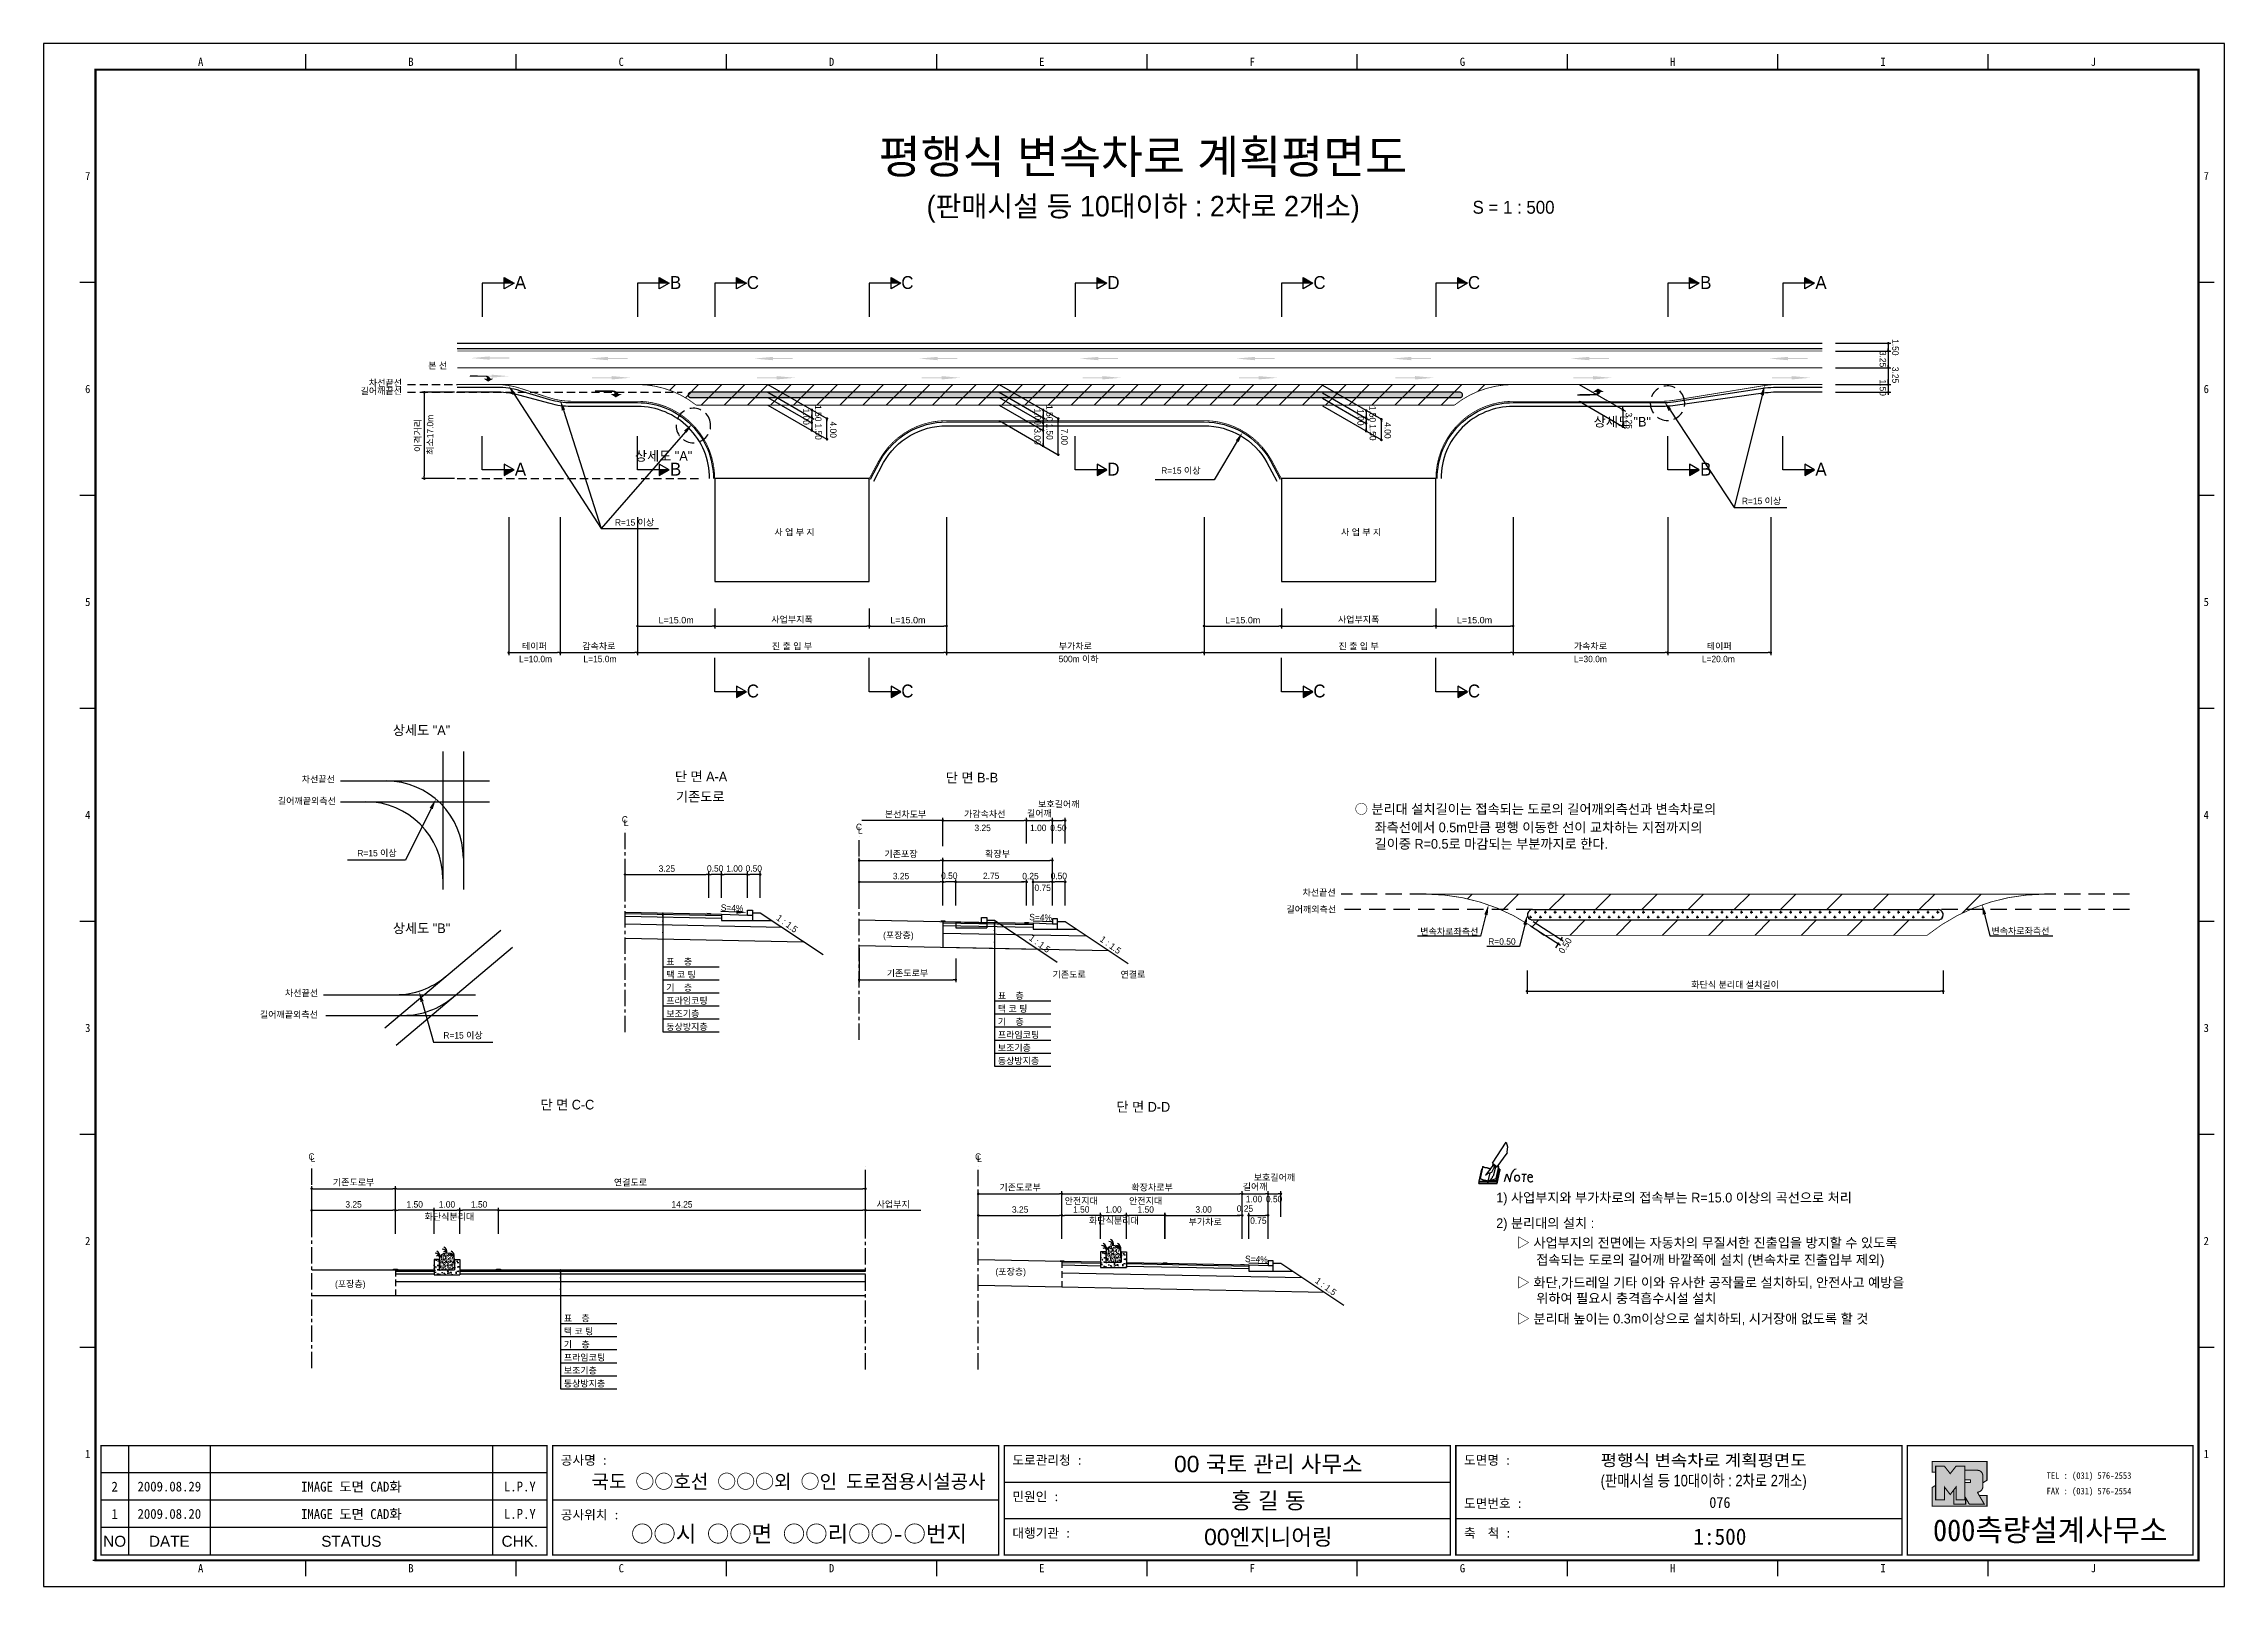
# Model space of a CAD drawing. Header units: millimetres. Extents: x 510 to 934, y -7 to 293.
import ezdxf
from ezdxf.enums import TextEntityAlignment as Align

# ---------------------------------------------------------------- set-up
doc = ezdxf.new("R2010")
doc.units = ezdxf.units.MM
doc.linetypes.add('CENTER', pattern=[50.8, 31.75, -6.35, 6.35, -6.35])
doc.linetypes.add('HIDDEN', pattern=[9.525, 6.35, -3.175])
for name, color, linetype in [('CC-GSTR-0004', 4, 'Continuous'), ('CM-LANE-0030', 30, 'Continuous'), ('CZ-DIMT-0002', 7, 'Continuous'), ('CZ-EXST-0002', 1, 'Continuous'), ('CZ-LIN1-0007', 7, 'Continuous'), ('CZ-LIN2-0003', 3, 'Continuous'), ('CZ-LINE-0001', 7, 'Continuous'), ('CZ-TEXT-BOX0', 7, 'Continuous'), ('TITLE', 7, 'Continuous')]:
    doc.layers.add(name, color=color, linetype=linetype)
doc.styles.add('견고딕', font='arial.ttf')
doc.styles.add('돋움', font='')
doc.styles.add('돋음체', font='')
doc.styles.get('돋움').set_extended_font_data('Dotum')
doc.styles.get('돋음체').set_extended_font_data('DotumChe')

msp = doc.modelspace()

# ---------------------------------------------------------------- texts
at = {"layer": 'CZ-DIMT-0002', "style": '돋움'}
for s, height, p in [('A', 2.5, (602.73, 246.34)), ('B', 2.5, (632.85, 246.34)), ('C', 2.5, (647.85, 246.34)), ('C', 2.5, (677.85, 246.34)), ('D', 2.5, (717.85, 246.34)), ('C', 2.5, (757.85, 246.34)), ('C', 2.5, (787.85, 246.34)), ('B', 2.5, (832.85, 246.34)), ('A', 2.5, (855.21, 246.34)), ('본 선', 1.25, (586.67, 230.23)), ('길어깨끝선', 1.25, (575.72, 225.28)), ('차선끝선', 1.25, (576.52, 226.88)), ('상세도 "B"', 1.875, (816.64, 219.33)), ('상세도 "A"', 1.875, (630.52, 212.69)), ('A', 2.5, (602.73, 210.12)), ('B', 2.5, (632.85, 210.12)), ('D', 2.5, (717.85, 210.12)), ('R=15 이상', 1.25, (730.94, 209.85)), ('B', 2.5, (832.85, 210.12)), ('A', 2.5, (855.21, 210.12)), ('R=15 이상', 1.25, (843.67, 203.94)), ('R=15 이상', 1.25, (624.88, 199.79)), ('사 업 부 지', 1.25, (655.94, 197.88)), ('사 업 부 지', 1.25, (765.94, 197.88)), ('L=10.0m', 1.25, (605.67, 173.28)), ('L=15.0m', 1.25, (618.17, 173.28)), ('500m 이하', 1.25, (711.09, 173.28)), ('L=30.0m', 1.25, (810.44, 173.28)), ('L=20.0m', 1.25, (835.28, 173.28)), ('C', 2.5, (647.85, 167.07)), ('C', 2.5, (677.85, 167.07)), ('C', 2.5, (757.85, 167.07)), ('C', 2.5, (787.85, 167.07)), ('차선끝선', 1.25, (563.5, 149.94)), ('길어깨끝외측선', 1.25, (561.27, 145.74)), ('C', 1.25, (622.99, 142.15)), ('L', 1.25, (623.25, 141.49)), ('C', 1.25, (668.45, 140.69)), ('L', 1.25, (668.71, 140.03)), ('R=15 이상', 1.25, (574.88, 135.62)), ('차선끝선', 1.25, (757.78, 127.98)), ('차선끝선', 1.25, (560.24, 108.46)), ('길어깨끝외측선', 1.25, (557.78, 104.28)), ('R=15 이상', 1.25, (591.58, 100.25)), ('C', 1.25, (562.17, 76.72)), ('L', 1.25, (562.43, 76.33)), ('C', 1.25, (691.58, 76.71)), ('L', 1.25, (691.84, 76.31))]:
    msp.add_text(s, height=height, dxfattribs=at).set_placement(p, align=Align.MIDDLE_CENTER)
for s, rotation, p in [('3.25', 270, (866.6, 233.08)), ('1.50', 270, (869.03, 235.35)), ('3.25', 270, (869.03, 229.97)), ('1.50', 270, (866.6, 227.52)), ('최소17.0m', 90, (585.82, 212.9))]:
    msp.add_text(s, height=1.25, rotation=rotation, dxfattribs=at).set_placement(p)
for s, p in [('○ 분리대 설치길이는 접속되는 도로의 길어깨외측선과 변속차로의', (764.7, 144.17)), ('좌측선에서 0.5m만큼 평행 이동한 선이 교차하는 지점까지의', (768.55, 140.61)), ('길이중 R=0.5로 마감되는 부분까지로 한다.', (768.55, 137.41)), ('1) 사업부지와 부가차로의 접속부는 R=15.0 이상의 곡선으로 처리', (792.16, 68.76)), ('2) 분리대의 설치 :', (792.16, 63.81)), ('▷ 사업부지의 전면에는 자동차의 무질서한 진출입을 방지할 수 있도록', (796.15, 60.01)), ('접속되는 도로의 길어깨 바깥쪽에 설치 (변속차로 진출입부 제외)', (799.93, 56.69)), ('▷ 화단,가드레일 기타 이와 유사한 공작물로 설치하되, 안전사고 예방을', (796.15, 52.29)), ('위하여 필요시 충격흡수시설 설치', (799.93, 49.22)), ('▷ 분리대 높이는 0.3m이상으로 설치하되, 시거장애 없도록 할 것', (796.15, 45.27))]:
    msp.add_text(s, height=1.875, dxfattribs=at).set_placement(p, align=Align.MIDDLE_LEFT)
for s, p in [('3.25', (690.87, 139.88)), ('1.00', (701.66, 139.88)), ('0.50', (705.57, 139.88)), ('길어깨외측선', (751.43, 124.07)), ('(포장층)', (673.14, 119.05)), ('변속차로좌측선', (777.42, 119.78)), ('R=0.50', (790.61, 117.84)), ('변속차로좌측선', (888.29, 119.88)), ('표    층', (631.03, 113.94)), ('기    층', (631.03, 108.88)), ('택 코 팅', (631.03, 111.41)), ('기존도로', (706.03, 111.44)), ('연결로', (719.22, 111.44)), ('프라임코팅', (631.03, 106.35)), ('표    층', (695.4, 107.32)), ('택 코 팅', (695.4, 104.79)), ('보조기층', (631.03, 103.82)), ('동상방지층', (631.03, 101.29)), ('기    층', (695.4, 102.26)), ('프라임코팅', (695.4, 99.73)), ('보조기층', (695.4, 97.2)), ('동상방지층', (695.4, 94.67)), ('사업부지', (671.87, 66.83)), ('안전지대', (708.38, 67.5)), ('안전지대', (720.88, 67.5)), ('1.00', (743.54, 67.86)), ('0.50', (747.45, 67.86)), ('화단식분리대', (584.11, 64.43)), ('화단식분리대', (713.11, 63.67)), ('부가차로', (732.44, 63.44)), ('(포장층)', (694.95, 53.77)), ('(포장층)', (566.73, 51.37)), ('표    층', (611.14, 44.72)), ('택 코 팅', (611.14, 42.19)), ('프라임코팅', (611.14, 37.12)), ('기    층', (611.14, 39.65)), ('보조기층', (611.14, 34.59)), ('동상방지층', (611.14, 32.06))]:
    msp.add_text(s, height=1.25, dxfattribs=at).set_placement(p)
for s, rotation, p in [('S=4%', 357.7094, (643.82, 124.97)), ('1 : 1.5', 323.8881, (654.49, 121.93)), ('S=4%', 357.7094, (703.72, 123.13)), ('1 : 1.5', 323.8881, (703.54, 118.04)), ('1 : 1.5', 323.8881, (717.29, 117.79)), ('S=4%', 357.7094, (745.6, 56.8)), ('1 : 1.5', 323.8881, (759.09, 51.51))]:
    msp.add_text(s, height=1.25, rotation=rotation, dxfattribs=at).set_placement(p, align=Align.MIDDLE_CENTER)
at = {"layer": 'CZ-DIMT-0002', "char_height": 1.25, "attachment_point": 5, "style": '돋움'}
for s, insert, rotation in [('1.00', (658.2, 220.3), 270), ('1.50', (660.53, 220.97), 270), ('1.00', (703.1, 220.3), 270), ('1.50', (705.43, 220.97), 270), ('1.00', (765.83, 220.17), 270), ('1.50', (768.16, 220.84), 270), ('3.25', (817.91, 219.53), 270), ('1.50', (660.57, 217.4), 270), ('4.00', (663.46, 217.77), 270), ('3.00', (703.1, 216.45), 270), ('1.50', (705.47, 217.4), 270), ('7.00', (708.36, 216.4), 270), ('1.50', (768.2, 217.26), 270), ('4.00', (771.09, 217.64), 270), ('\\A1;0.50', (805.55, 117.66), 57.1401)]:
    msp.add_mtext(s, dxfattribs=dict(at, insert=insert, rotation=rotation))
at = {"layer": 'CZ-DIMT-0002', "insert": (677.49, 143.07), "char_height": 1.25, "attachment_point": 5, "style": '돋움'}
msp.add_mtext('본선차도부', dxfattribs=at)
at = {"layer": 'CZ-LINE-0001', "insert": (582.88, 216.67), "char_height": 1.25, "attachment_point": 5, "rotation": 90, "style": '돋움'}
msp.add_mtext('\\A1;이격거리', dxfattribs=at)
at = {"layer": 'CZ-LINE-0001', "char_height": 1.25, "attachment_point": 5, "style": '돋움'}
for s, insert in [('\\A1;{\\fArial|b0|i0|c0|p32;L=15.0m}', (632.95, 180.82)), ('\\A1;사업부지폭', (655.45, 180.87)), ('\\A1;{\\fArial|b0|i0|c0|p32;L=15.0m}', (677.95, 180.82)), ('\\A1;{\\fArial|b0|i0|c0|p32;L=15.0m}', (742.95, 180.82)), ('\\A1;사업부지폭', (765.45, 180.87)), ('\\A1;{\\fArial|b0|i0|c0|p32;L=15.0m}', (787.95, 180.82)), ('\\A1;테이퍼', (605.45, 175.7)), ('\\A1;감속차로', (617.95, 175.7)), ('\\A1;진 출 입 부', (655.45, 175.7)), ('\\A1;부가차로', (710.45, 175.7)), ('\\A1;진 출 입 부', (765.45, 175.7)), ('\\A1;가속차로', (810.45, 175.7)), ('\\A1;테이퍼', (835.45, 175.7)), ('\\A1;가감속차선', (692.86, 143.13)), ('\\A1;길어깨', (703.49, 143.25)), ('\\A1;보호길어깨', (707.24, 145.04)), ('\\A1;기존포장', (676.61, 135.38)), ('\\A1;확장부', (695.36, 135.38)), ('\\A1;3.25', (631.15, 132.6)), ('\\A1;0.50', (640.53, 132.63)), ('\\A1;1.00', (644.28, 132.61)), ('\\A1;0.50', (648.03, 132.63)), ('\\A1;3.25', (676.61, 131.15)), ('\\A1;0.50', (685.99, 131.22)), ('\\A1;2.75', (694.11, 131.19)), ('\\A1;0.25', (701.74, 131.15)), ('\\A1;0.50', (707.24, 131.17)), ('\\A1;0.75', (704.11, 128.87)), ('\\A1;기존도로부', (677.86, 112.24)), ('\\A1;화단식 분리대 설치길이', (838.54, 110.01)), ('\\A1;기존도로부', (570.34, 71.67)), ('\\A1;연결도로', (624.09, 71.66)), ('\\A1;보호길어깨', (749.11, 72.6)), ('\\A1;3.25', (570.34, 67.44)), ('\\A1;1.50', (582.21, 67.44)), ('\\A1;1.00', (588.46, 67.44)), ('\\A1;1.50', (594.71, 67.44)), ('\\A1;14.25', (634.09, 67.44)), ('\\A1;기존도로부', (699.74, 70.68)), ('\\A1;확장차로{\\fGulimChe|b0|i0|c129|p32;부}', (725.36, 70.68)), ('\\A1;길어깨', (745.36, 70.81)), ('\\A1;3.25', (699.74, 66.45)), ('\\A1;1.50', (711.61, 66.45)), ('\\A1;1.00', (717.86, 66.45)), ('\\A1;1.50', (724.12, 66.45)), ('\\A1;3.00', (735.36, 66.45)), ('\\A1;0.25', (743.38, 66.62)), ('\\A1;0.75', (745.99, 64.28))]:
    msp.add_mtext(s, dxfattribs=dict(at, insert=insert))
at = {"layer": 'CZ-TEXT-BOX0', "style": '돋움'}
for s, p in [('상세도 "A"', (583.52, 159.46)), ('단 면 A-A', (637.79, 150.47)), ('단 면 B-B', (690.39, 150.26)), ('기존도로', (637.64, 146.57)), ('상세도 "B"', (583.53, 121.03)), ('단 면 C-C', (611.84, 86.8)), ('단 면 D-D', (723.65, 86.37))]:
    msp.add_text(s, height=1.875, dxfattribs=at).set_placement(p, align=Align.MIDDLE_CENTER)
at = {"layer": 'TITLE', "color": 3, "linetype": 'Continuous', "style": '돋음체'}
for s, p in [('A', (540.65, 289.17)), ('B', (581.48, 289.17)), ('C', (622.3, 289.17)), ('D', (663.13, 289.17)), ('E', (703.95, 289.17)), ('F', (744.78, 289.17)), ('G', (785.6, 289.17)), ('H', (826.43, 289.17)), ('I', (867.25, 289.17)), ('J', (908.08, 289.17)), ('7', (518.73, 267)), ('7', (930, 267)), ('6', (518.73, 225.67)), ('6', (930, 225.67)), ('5', (518.73, 184.34)), ('5', (930, 184.34)), ('4', (518.73, 143.01)), ('4', (930, 143.01)), ('3', (518.73, 101.68)), ('3', (930, 101.68)), ('2', (518.73, 60.35)), ('2', (930, 60.35)), ('1', (518.73, 19.02)), ('1', (930, 19.02)), ('A', (540.65, -3.16)), ('B', (581.48, -3.16)), ('C', (622.3, -3.16)), ('D', (663.13, -3.16)), ('E', (703.95, -3.16)), ('F', (744.78, -3.16)), ('G', (785.6, -3.16)), ('H', (826.43, -3.16)), ('I', (867.25, -3.16)), ('J', (908.08, -3.16))]:
    msp.add_text(s, height=1.59, dxfattribs=at).set_placement(p, align=Align.MIDDLE)
at = {"layer": 'TITLE', "style": '돋움'}
for s, height, p in [('평행식 변속차로 계획평면도', 6.5, (723.58, 270.78)), ('(판매시설 등 10대이하 : 2차로 2개소)', 4, (723.62, 261.15))]:
    msp.add_text(s, height=height, dxfattribs=at).set_placement(p, align=Align.MIDDLE_CENTER)
msp.add_text('S = 1 : 500', height=2.5, dxfattribs=at).set_placement((787.57, 260.94), align=Align.MIDDLE_LEFT)
at = {"layer": 'TITLE', "style": '돋음체'}
for s, p in [('공사명 : ', (610.57, 16.92)), ('도로관리청 :', (698.24, 16.92)), ('도면명 :', (785.91, 16.92)), ('민원인 :', (698.24, 9.85)), ('도면번호 :', (785.91, 8.53)), ('공사위치 :', (610.57, 6.31)), ('대행기관 :', (698.24, 2.77)), ('축  척 :', (785.91, 2.77))]:
    msp.add_text(s, height=1.804, dxfattribs=at).set_placement(p)
at = {"layer": 'TITLE', "color": 7, "linetype": 'Continuous'}
for s, height, style, p in [('00 국토 관리 사무소', 3.1832, '견고딕', (747.91, 17.1)), ('국도 ○○호선 ○○○외 ○인 도로점용시설공사', 2.7, '돋음체', (654.78, 13.71)), ('홍 길 동', 3.183, '견고딕', (747.91, 10.03)), ('○○시 ○○면 ○○리○○-○번지', 3.1832, '돋음체', (656.81, 3.55)), ('00엔지니어링', 3.183, '견고딕', (747.91, 2.95))]:
    msp.add_text(s, height=height, dxfattribs=dict(at, style=style)).set_placement(p, align=Align.MIDDLE)
at = {"layer": 'TITLE', "style": '돋움'}
for s, width, p, p2 in [('평행식 변속차로 계획평면도', 1.010039, (812.44, 16.67), (852.44, 16.67)), ('(판매시설 등 10대이하 : 2차로 2개소)', 0.748613, (812.44, 12.72), (852.44, 12.72))]:
    msp.add_text(s, height=2.25, dxfattribs=dict(at, width=width)).set_placement(p, p2, align=Align.FIT)
at = {"layer": 'TITLE', "color": 1, "linetype": 'Continuous', "style": '돋음체'}
msp.add_text('2', height=1.91, dxfattribs=at).set_placement((523.96, 12.68), align=Align.MIDDLE)
at = {"layer": 'TITLE', "linetype": 'Continuous'}
for s, height, style, p in [('2009.08.29', 1.91, '돋음체', (534.57, 12.68)), ('L.P.Y', 1.91, '돋음체', (602.61, 12.68)), ('076', 2.122, '돋음체', (835.58, 9.59)), ('1', 1.91, '돋음체', (523.96, 7.37)), ('2009.08.20', 1.91, '돋음체', (534.57, 7.37)), ('L.P.Y', 1.91, '돋음체', (602.61, 7.37)), ('1:500', 3.183, '돋음체', (835.58, 2.95)), ('NO', 2.122, '견고딕', (523.96, 2.07)), ('DATE', 2.122, '견고딕', (534.57, 2.07)), ('STATUS', 2.122, '견고딕', (569.91, 2.07)), ('CHK.', 2.122, '견고딕', (602.61, 2.07))]:
    msp.add_text(s, height=height, dxfattribs=dict(at, style=style)).set_placement(p, align=Align.MIDDLE)
at = {"layer": 'TITLE', "style": '돋음체'}
for p in [(569.91, 12.68), (569.91, 7.37)]:
    msp.add_text('IMAGE 도면 CAD화', height=1.9099, dxfattribs=at).set_placement(p, align=Align.MIDDLE)
at = {"layer": 'TITLE', "color": 180, "style": '돋음체'}
for s, p in [('TEL : (031) 576-2553', (899.01, 14.19)), ('FAX : (031) 576-2554', (899.01, 11.17))]:
    msp.add_text(s, height=1.2733, dxfattribs=at).set_placement(p)
msp.add_text('000측량설계사무소', height=4.244, dxfattribs=at).set_placement((899.71, 2.1), align=Align.CENTER)

# ---------------------------------------------------------------- blocks, each defined once
blk = doc.blocks.new('note')
for p, q in [((0.85, 3.5), (3.53, 7.57)), ((1.8, 2.79), (3.74, 5.46)), ((3.53, 7.57), (3.8, 6.64)), ((3.8, 6.64), (3.69, 5.72)), ((3.69, 5.72), (3.74, 5.46)), ((-1.24, 2.36), (-1.77, 0)), ((-1.77, 0), (1.77, 0)), ((-1.77, 0), (-1.77, -0.3)), ((-1.53, 0.52), (-1.55, 0.54)), ((-1.01, 2.9), (-1.53, 0.52)), ((-1.48, 0.48), (-1.53, 0.52)), ((-1.43, 0.44), (-1.48, 0.48)), ((-1.38, 0.41), (-1.43, 0.44)), ((-1.33, 0.4), (-1.38, 0.41)), ((-1.27, 0.37), (-1.33, 0.4)), ((-1.22, 0.35), (-1.27, 0.37)), ((-1.13, 2.36), (-1.24, 2.36)), ((-1.17, 0.33), (-1.22, 0.35)), ((-1.12, 0.32), (-1.17, 0.33)), ((-1.02, 0.25), (-1.12, 0.32)), ((-0.97, 0.22), (-1.02, 0.25)), ((-1, 2.9), (-1.01, 2.9)), ((-0.98, 2.85), (-1, 2.9)), ((-0.95, 2.8), (-0.98, 2.85)), ((-0.93, 0.21), (-0.97, 0.22)), ((-0.9, 2.75), (-0.95, 2.8)), ((-0.88, 0.19), (-0.93, 0.21)), ((-0.85, 2.72), (-0.9, 2.75)), ((-0.8, 0.18), (-0.88, 0.19)), ((-0.79, 2.69), (-0.85, 2.72)), ((-0.75, 0.17), (-0.8, 0.18)), ((-0.74, 2.68), (-0.79, 2.69)), ((-0.7, 0.16), (-0.75, 0.17)), ((-0.69, 2.65), (-0.74, 2.68)), ((-0.64, 0.15), (-0.7, 0.16)), ((-0.64, 2.65), (-0.69, 2.65)), ((-0.59, 2.63), (-0.64, 2.65)), ((-0.58, 0.14), (-0.64, 0.15)), ((-0.54, 2.62), (-0.59, 2.63)), ((-0.53, 0.13), (-0.58, 0.14)), ((-0.48, 2.61), (-0.54, 2.62)), ((-0.48, 0.12), (-0.53, 0.13)), ((-0.43, 2.61), (-0.48, 2.61)), ((-0.43, 0.11), (-0.48, 0.12)), ((0.75, 2.77), (-0.46, 1.16)), ((0.37, 2.24), (-0.46, 1.16)), ((-0.46, 1.16), (-0.08, 1.47)), ((-0.38, 2.59), (-0.43, 2.61)), ((-0.38, 0.08), (-0.43, 0.11)), ((-0.33, 2.59), (-0.38, 2.59)), ((-0.29, 0.06), (-0.38, 0.08)), ((-0.27, 2.58), (-0.33, 2.59)), ((-0.23, 0.05), (-0.29, 0.06)), ((-0.22, 2.57), (-0.27, 2.58)), ((-0.16, 0.04), (-0.23, 0.05)), ((-0.17, 2.56), (-0.22, 2.57)), ((-0.12, 2.55), (-0.17, 2.56)), ((-0.11, 0.03), (-0.16, 0.04)), ((-0.07, 2.53), (-0.12, 2.55)), ((-0.04, 0.02), (-0.11, 0.03)), ((-0.08, 1.47), (0.72, 1.75)), ((-0.01, 2.51), (-0.07, 2.53)), ((-0.05, -0.3), (-0.05, 0)), ((0, 0), (-0.04, 0.02)), ((0.04, 2.5), (-0.01, 2.51)), ((0.37, 1.63), (0, 0)), ((0, 0), (1.6, 0.53)), ((0, 0), (1.65, 0.18)), ((0, 0.01), (0.06, 0.04)), ((0, -0.3), (0, 0)), ((0.09, 2.48), (0.04, 2.5)), ((0.05, -0.3), (0.05, 0)), ((0.06, 0.04), (0.11, 0.07)), ((0.14, 2.48), (0.09, 2.48)), ((0.11, 0.07), (0.16, 0.09)), ((0.2, 2.47), (0.14, 2.48)), ((0.16, 0.09), (0.21, 0.12)), ((0.26, 2.43), (0.18, 2.46)), ((0.21, 0.12), (0.27, 0.14)), ((0.34, 2.4), (0.26, 2.43)), ((0.27, 0.14), (0.36, 0.19)), ((0.45, 2.37), (0.34, 2.4)), ((0.36, 0.19), (0.41, 0.22)), ((0.41, 0.22), (0.46, 0.27)), ((0.46, 0.27), (0.51, 0.3)), ((0.51, 0.3), (0.56, 0.34)), ((0.56, 0.34), (0.6, 0.4)), ((0.6, 0.4), (0.64, 0.45)), ((0.64, 0.45), (0.67, 0.51)), ((0.67, 0.51), (0.74, 0.58)), ((0.72, 1.75), (1.16, 2.53)), ((0.74, 0.58), (0.79, 0.63)), ((1, 3.1), (0.75, 2.77)), ((0.79, 0.63), (0.83, 0.68)), ((0.83, 0.68), (0.86, 0.73)), ((0.85, 3.5), (1.8, 2.79)), ((1, 3.4), (0.85, 3.21)), ((0.85, 3.21), (1.52, 2.71)), ((0.86, 0.73), (0.89, 0.79)), ((0.89, 0.84), (0.92, 0.89)), ((0.89, 0.79), (0.89, 0.84)), ((0.92, 0.89), (0.96, 0.95)), ((0.96, 0.95), (1.01, 0.97)), ((1.47, 2.74), (1.01, 0.97)), ((1.16, 2.53), (1.37, 2.82)), ((2.13, 2.84), (1.44, 2.63)), ((1.52, 2.71), (1.66, 2.9)), ((1.6, 0.53), (2.13, 2.84)), ((1.65, 0.18), (2.19, 2.48)), ((1.77, 0), (2.3, 2.36)), ((1.77, -0.3), (2.3, 2.07)), ((1.77, -0.38), (2.3, 1.99)), ((1.77, -0.44), (2.3, 1.93)), ((1.77, 0), (1.77, -0.3)), ((2.19, 2.48), (2.04, 2.47)), ((2.3, 2.36), (2.16, 2.36)), ((2.3, 2.36), (2.3, 2.07)), ((3.21, -0.08), (3.68, 1.4)), ((3.68, 1.4), (4.26, -0.14)), ((4.26, -0.14), (4.56, 1.44)), ((6.55, 1.34), (7.46, 1.34)), ((7.01, 1.34), (6.87, -0.11)), ((7.71, 0.77), (7.71, 0.55)), ((7.71, 0.77), (8.67, 0.77)), ((-1.77, -0.3), (1.77, -0.3)), ((-1.77, -0.43), (-1.77, -0.3)), ((-1.77, -0.37), (1.77, -0.37)), ((-1.77, -0.43), (1.77, -0.43))]:
    blk.add_line(p, q)
for centre, major_axis, start_param, end_param in [((0.4, 2.31), (0.0702, 0.0702), 3.283946, 6.425539), ((5.68, 1.23), (-0.806, 0.806), -0.591174, 0.597824), ((5.66, 0.58), (-0.378, 0.378), 3.926991, 10.210176), ((8.3, 0.49), (0.422, 0.422), 2.265602, 4.634911), ((8.19, 0.77), (-0.342, 0.342), 3.926991, 7.068583)]:
    blk.add_ellipse(centre, major_axis=major_axis, ratio=1, start_param=start_param, end_param=end_param)
blk = doc.blocks.new('_Dot')
at = {"color": 0, "linetype": 'ByBlock', "lineweight": -2}
blk.add_line((-0.5, 0), (-1, 0), dxfattribs=at)
at = {"color": 0, "linetype": 'ByBlock', "const_width": 0.5}
blk.add_lwpolyline([(-0.25, 0, 1), (0.25, 0, 1)], format="xyb", close=True, dxfattribs=at)

# ---------------------------------------------------------------- hatches: boundary and pattern name
at = {"layer": 'CM-LANE-0030'}
h = msp.add_hatch(dxfattribs=at)
h.set_pattern_fill('ANSI31', color=256, style=0)
h.set_pattern_definition([(45, (-976.848, -440.2016), (-2.245064, 2.245064), [])])
h.paths.add_polyline_path([(625.45, 226.54, -0.170323), (636.85, 222.54), (784.05, 222.54, -0.170323), (795.45, 226.54)])
h = msp.add_hatch(dxfattribs=at)
h.set_pattern_fill('ANSI31', color=256, scale=2, style=0)
h.set_pattern_definition([(45, (-527.273, -334.002), (-4.490128, 4.490128), [])])
h.paths.add_polyline_path([(778.58, 127.64, -0.170323), (801.38, 119.64), (875.77, 119.64, -0.170323), (898.58, 127.64)])
h.paths.add_polyline_path([(877.94, 124.64, -0.750696), (878.47, 122.8, 0.001926), (878.23, 122.64), (798.92, 122.64, 0.001926), (798.68, 122.8, -0.750696), (799.22, 124.64)], flags=16)
at = {"layer": 'CZ-EXST-0002'}
h = msp.add_hatch(dxfattribs=at)
h.set_pattern_fill('AR-SAND', color=256, scale=0.01, style=0)
h.set_pattern_definition([(37.5, (-392.7539, 3539.06305), (-0.016000313, 0.489413237), [0, -0.38608, 0, -0.4318, 0, -0.41275]), (7.5, (-392.7539, 3539.06305), (0.44952328, 0.7168251), [0, -0.20828, 0, -0.34798, 0, -0.13335]), (327.5, (-393.0663, 3539.06305), (0.79099237, 0.001437185), [0, -0.127, 0, -0.4572, 0, -0.5969]), (317.5, (-393.0663, 3539.06305), (0.76355645, 0.22292932), [0, -0.0635, 0, -0.29972, 0, -0.3429])])
edge = h.paths.add_edge_path()
edge.add_ellipse((717.86, 58.22), major_axis=(-1.5, 0), ratio=0.829212, start_angle=180, end_angle=360)
edge.add_line((716.36, 58.22), (716.36, 56.22))
edge.add_line((716.36, 56.22), (719.36, 56.22))
edge.add_line((719.36, 56.22), (719.36, 58.22))
h = msp.add_hatch(dxfattribs=at)
h.set_pattern_fill('AR-CONC', color=256, scale=0.01, style=0)
h.set_pattern_definition([(50, (-522.1568, 3537.5999), (1.8218467, -0.15939086), [0.1905, -2.0955]), (355, (-522.1568, 3537.5999), (-0.3524283, 1.9105664), [0.1524, -1.6764]), (100.451, (-522.005, 3537.5866), (1.469425, 1.7511669), [0.1619, -1.7809]), (46.1842, (-522.1568, 3538.1079), (2.7107904, -0.4204233), [0.28575, -3.14325]), (96.6356, (-521.9309, 3538.0728), (2.3740423, 2.4742556), [0.24285, -2.67135]), (351.184, (-522.1568, 3538.108), (2.374046, 2.4742512), [0.2286, -2.5146]), (21, (-521.9028, 3537.9809), (1.5161488, -1.0226552), [0.1905, -2.0955]), (326, (-521.9028, 3537.9809), (0.6180203, 1.8418797), [0.1524, -1.6764]), (71.4514, (-521.7764, 3537.8957), (2.1341649, 0.8192286), [0.1619, -1.7809]), (37.5, (-522.15676, 3537.5999), (0.03088603, 0.84555039), [0, -1.65608, 0, -1.7018, 0, -1.68275]), (7.5, (-522.1568, 3537.5999), (0.66819663, 1.00180575), [0, -0.97028, 0, -1.61798, 0, -0.64135]), (327.5, (-522.7232, 3537.5999), (1.35590595, -0.05728744), [0, -0.635, 0, -1.9812, 0, -2.6289]), (317.5, (-522.9772, 3537.5999), (1.4812918, 0.2542649), [0, -0.8255, 0, -1.31572, 0, -1.8669])])
h.paths.add_polyline_path([(590.96, 53.75), (590.96, 56.75), (589.96, 56.75), (589.96, 54.75), (586.96, 54.75), (586.96, 56.75), (585.96, 56.75), (585.96, 53.75)])
h = msp.add_hatch(dxfattribs=at)
h.set_pattern_fill('AR-SAND', color=256, scale=0.01, style=0)
h.set_pattern_definition([(37.5, (-522.15676, 3537.59987), (-0.016000313, 0.489413237), [0, -0.38608, 0, -0.4318, 0, -0.41275]), (7.5, (-522.15676, 3537.5999), (0.44952328, 0.7168251), [0, -0.20828, 0, -0.34798, 0, -0.13335]), (327.5, (-522.46918, 3537.59987), (0.79099237, 0.001437185), [0, -0.127, 0, -0.4572, 0, -0.5969]), (317.5, (-522.4692, 3537.5999), (0.76355645, 0.22292932), [0, -0.0635, 0, -0.29972, 0, -0.3429])])
edge = h.paths.add_edge_path()
edge.add_ellipse((588.46, 56.75), major_axis=(-1.5, 0), ratio=0.829212, start_angle=180, end_angle=360)
edge.add_line((586.96, 56.75), (586.96, 54.75))
edge.add_line((586.96, 54.75), (589.96, 54.75))
edge.add_line((589.96, 54.75), (589.96, 56.75))
h = msp.add_hatch(dxfattribs=at)
h.set_pattern_fill('AR-CONC', color=256, scale=0.01, style=0)
h.set_pattern_definition([(50, (-392.7539, 3539.063), (1.8218467, -0.15939086), [0.1905, -2.0955]), (355, (-392.7539, 3539.063), (-0.3524283, 1.9105664), [0.1524, -1.6764]), (100.451, (-392.602, 3539.0498), (1.469425, 1.7511669), [0.1619, -1.7809]), (46.1842, (-392.754, 3539.571), (2.7107904, -0.4204233), [0.28575, -3.14325]), (96.6356, (-392.528, 3539.536), (2.3740423, 2.4742556), [0.24285, -2.67135]), (351.184, (-392.754, 3539.571), (2.374046, 2.4742512), [0.2286, -2.5146]), (21, (-392.4999, 3539.444), (1.5161488, -1.0226552), [0.1905, -2.0955]), (326, (-392.4999, 3539.444), (0.6180203, 1.8418797), [0.1524, -1.6764]), (71.4514, (-392.3735, 3539.3588), (2.1341649, 0.8192286), [0.1619, -1.7809]), (37.5, (-392.7539, 3539.06305), (0.03088603, 0.84555039), [0, -1.65608, 0, -1.7018, 0, -1.68275]), (7.5, (-392.7539, 3539.06305), (0.66819663, 1.00180575), [0, -0.97028, 0, -1.61798, 0, -0.64135]), (327.5, (-393.3203, 3539.06305), (1.35590595, -0.05728744), [0, -0.635, 0, -1.9812, 0, -2.6289]), (317.5, (-393.5743, 3539.063), (1.4812918, 0.2542649), [0, -0.8255, 0, -1.31572, 0, -1.8669])])
h.paths.add_polyline_path([(720.36, 55.22), (720.36, 58.22), (719.36, 58.22), (719.36, 56.22), (716.36, 56.22), (716.36, 58.22), (715.36, 58.22), (715.36, 55.22)])
at = {"layer": 'CZ-LIN1-0007'}
for points in [[(596.75, 232), (596.75, 231.79), (600.58, 231.79), (600.58, 231.57), (596.75, 231.57), (596.75, 231.36), (593.1, 231.68)], [(619.71, 231.91), (619.71, 231.69), (623.54, 231.69), (623.54, 231.48), (619.71, 231.48), (619.71, 231.26), (616.06, 231.58)], [(651.73, 231.91), (651.73, 231.69), (655.55, 231.69), (655.55, 231.48), (651.73, 231.48), (651.73, 231.26), (648.08, 231.58)], [(683.74, 231.91), (683.74, 231.69), (687.57, 231.69), (687.57, 231.48), (683.74, 231.48), (683.74, 231.26), (680.09, 231.58)], [(714.94, 231.91), (714.94, 231.69), (718.76, 231.69), (718.76, 231.48), (714.94, 231.48), (714.94, 231.26), (711.29, 231.58)], [(745.31, 231.91), (745.31, 231.69), (749.13, 231.69), (749.13, 231.48), (745.31, 231.48), (745.31, 231.26), (741.66, 231.58)], [(775.68, 231.91), (775.68, 231.69), (779.51, 231.69), (779.51, 231.48), (775.68, 231.48), (775.68, 231.26), (772.03, 231.58)], [(810.21, 231.91), (810.21, 231.69), (814.03, 231.69), (814.03, 231.48), (810.21, 231.48), (810.21, 231.26), (806.56, 231.58)], [(848.79, 231.91), (848.79, 231.69), (852.61, 231.69), (852.61, 231.48), (848.79, 231.48), (848.79, 231.26), (845.14, 231.58)], [(596.02, 228.29, -0.267976), (596.93, 227.68), (597.48, 227.68), (596.45, 227.1), (595.62, 227.67), (596.23, 227.68, 0.504994), (595.96, 228.05), (592.9, 228.06), (592.91, 228.3)], [(597.15, 228.46), (597.15, 228.27), (593.72, 228.27), (593.72, 228.07), (597.15, 228.07), (597.15, 227.88), (600.42, 228.17)], [(620.45, 228.18), (620.45, 227.96), (616.62, 227.96), (616.62, 227.75), (620.45, 227.75), (620.45, 227.53), (624.1, 227.85)], [(620.74, 225.39, -0.267976), (621.77, 224.7), (622.4, 224.7), (621.23, 224.04), (620.28, 224.69), (620.98, 224.7, 0.504994), (620.67, 225.11), (617.2, 225.13), (617.21, 225.41)], [(652.46, 228.18), (652.46, 227.96), (648.64, 227.96), (648.64, 227.75), (652.46, 227.75), (652.46, 227.53), (656.11, 227.85)], [(684.48, 228.18), (684.48, 227.96), (680.65, 227.96), (680.65, 227.75), (684.48, 227.75), (684.48, 227.53), (688.13, 227.85)], [(715.67, 228.18), (715.67, 227.96), (711.85, 227.96), (711.85, 227.75), (715.67, 227.75), (715.67, 227.53), (719.32, 227.85)], [(746.04, 228.18), (746.04, 227.96), (742.22, 227.96), (742.22, 227.75), (746.04, 227.75), (746.04, 227.53), (749.69, 227.85)], [(776.42, 228.18), (776.42, 227.96), (772.59, 227.96), (772.59, 227.75), (776.42, 227.75), (776.42, 227.53), (780.07, 227.85)], [(810.94, 228.18), (810.94, 227.96), (807.12, 227.96), (807.12, 227.75), (810.94, 227.75), (810.94, 227.53), (814.59, 227.85)], [(811.43, 224.42, 0.267976), (812.46, 225.1), (813.08, 225.1), (811.91, 225.76), (810.97, 225.11), (811.66, 225.11, -0.504994), (811.35, 224.69), (807.89, 224.67), (807.89, 224.4)], [(849.52, 228.18), (849.52, 227.96), (845.7, 227.96), (845.7, 227.75), (849.52, 227.75), (849.52, 227.53), (853.17, 227.85)], [(639.65, 123.79), (639.65, 123.91), (638.9, 123.93), (638.9, 123.8)], [(685.11, 122.33), (685.11, 122.45), (684.36, 122.47), (684.36, 122.34)], [(701.36, 122), (701.36, 122.13), (700.61, 122.14), (700.61, 122.02)], [(708.24, 56.37), (708.24, 56.5), (707.49, 56.51), (707.49, 56.39)], [(743.24, 55.67), (743.24, 55.8), (742.49, 55.81), (742.49, 55.69)], [(578.84, 54.75), (578.84, 54.88), (578.09, 54.88), (578.09, 54.75)], [(598.84, 54.75), (598.84, 54.88), (598.09, 54.88), (598.09, 54.75)]]:
    msp.add_hatch(color=256, dxfattribs=at).paths.add_polyline_path(points)
at = {"layer": 'CZ-LIN2-0003'}
h = msp.add_hatch(dxfattribs=at)
h.set_pattern_fill('CROSS', color=256, scale=0.075, style=0)
h.set_pattern_definition([(0, (-976.8479, -440.2016), (0.47625, 0.47625), [0.238125, -0.714375]), (90, (-976.72883, -440.32066), (-0.47625, 0.47625), [0.238125, -0.714375])])
h.paths.add_polyline_path([(785.13, 225.04), (635.77, 225.04, 0.750696), (635.5, 224.12, -0.001926), (635.62, 224.04), (785.28, 224.04, -0.001926), (785.4, 224.12, 0.750696)])
h = msp.add_hatch(dxfattribs=at)
h.set_pattern_fill('CROSS', color=256, scale=0.15, style=0)
h.set_pattern_definition([(0, (-527.2732, -334.0019), (0.9525, 0.9525), [0.47625, -1.42875]), (90, (-527.0351, -334.24), (-0.9525, 0.9525), [0.47625, -1.42875])])
h.paths.add_polyline_path([(799.22, 124.64, 0.750696), (798.68, 122.8, -0.001926), (798.92, 122.64), (878.23, 122.64, -0.001926), (878.47, 122.8, 0.750696), (877.94, 124.64)])
msp.add_hatch(color=256, dxfattribs=at).paths.add_polyline_path([(728.24, 55.97), (728.24, 56.1), (727.49, 56.11), (727.49, 55.99)])
at = {"layer": 'CZ-LINE-0001'}
for points in [[(599.57, 247.31), (599.57, 246.21), (601.48, 246.21)], [(629.69, 247.31), (629.69, 246.21), (631.59, 246.21)], [(644.69, 247.31), (644.69, 246.21), (646.59, 246.21)], [(674.69, 247.31), (674.69, 246.21), (676.59, 246.21)], [(714.69, 247.31), (714.69, 246.21), (716.59, 246.21)], [(754.69, 247.31), (754.69, 246.21), (756.59, 246.21)], [(784.69, 247.31), (784.69, 246.21), (786.59, 246.21)], [(829.69, 247.31), (829.69, 246.21), (831.59, 246.21)], [(852.05, 247.31), (852.05, 246.21), (853.96, 246.21)], [(601.48, 209.99), (599.57, 209.99), (599.57, 208.89)], [(631.59, 209.99), (629.69, 209.99), (629.69, 208.89)], [(716.59, 209.99), (714.69, 209.99), (714.69, 208.89)], [(831.59, 209.99), (829.69, 209.99), (829.69, 208.89)], [(853.96, 209.99), (852.05, 209.99), (852.05, 208.89)], [(646.59, 166.94), (644.69, 166.94), (644.69, 165.84)], [(676.59, 166.94), (674.69, 166.94), (674.69, 165.84)], [(756.59, 166.94), (754.69, 166.94), (754.69, 165.84)], [(786.59, 166.94), (784.69, 166.94), (784.69, 165.84)]]:
    msp.add_hatch(color=256, dxfattribs=at).paths.add_polyline_path(points)
at = {"layer": 'TITLE', "ltscale": 150}
h = msp.add_hatch(color=8, dxfattribs=at)
edge = h.paths.add_edge_path()
edge.add_line((887.44, 17.55), (876.77, 17.55))
edge.add_line((876.77, 17.55), (876.77, 15.47))
edge.add_line((876.77, 15.47), (877.48, 15.47))
edge.add_line((877.48, 15.47), (877.48, 16.64))
edge.add_line((877.48, 16.64), (879.17, 16.64))
edge.add_line((879.17, 16.64), (880.3, 15.19))
edge.add_line((880.3, 15.19), (881.43, 16.64))
edge.add_line((881.43, 16.64), (883.12, 16.64))
edge.add_line((883.12, 16.64), (883.12, 15.85))
edge.add_line((883.12, 15.85), (885.56, 15.85))
edge.add_arc((885.56, 14.78), 1.07, 0, 90, ccw=False)
edge.add_line((886.63, 14.78), (886.63, 13.41))
edge.add_line((886.63, 13.41), (887.44, 13.92))
edge.add_line((887.44, 13.92), (887.44, 17.55))
h.paths.add_polyline_path([(880.98, 12.03), (880.3, 11.14), (879.17, 12.6), (879.17, 10.09), (877.48, 10.09), (877.48, 12.93), (876.77, 12.49), (876.77, 8.86), (887.44, 8.86), (887.44, 10.94), (885.94, 10.94), (886.9, 9.29), (883.99, 9.29), (883.29, 10.5), (883.29, 9.29), (880.98, 9.29)])
msp.add_hatch(color=5, dxfattribs=at).paths.add_polyline_path([(883.12, 16.64), (881.43, 16.64), (880.3, 15.19), (879.17, 16.64), (877.48, 16.64), (877.48, 10.09), (879.17, 10.09), (879.17, 12.6), (880.3, 11.14), (881.43, 12.6), (881.43, 10.09), (883.12, 10.09)])
h = msp.add_hatch(color=161, dxfattribs=at)
edge = h.paths.add_edge_path()
edge.add_arc((885.56, 14.78), 1.07, 360, 450)
edge.add_line((885.56, 15.85), (883.12, 15.85))
edge.add_line((883.12, 15.85), (883.12, 13.99))
edge.add_line((883.12, 13.99), (884.12, 13.99))
edge.add_arc((884.12, 13.88), 0.113, 0, 90, ccw=False)
edge.add_line((884.23, 13.88), (884.23, 13.57))
edge.add_arc((884.12, 13.57), 0.113, 270, 360, ccw=False)
edge.add_line((884.12, 13.46), (883.12, 13.46))
edge.add_line((883.12, 13.46), (883.12, 10.09))
edge.add_line((883.12, 10.09), (881.43, 10.09))
edge.add_line((881.43, 10.09), (881.43, 12.6))
edge.add_line((881.43, 12.6), (880.98, 12.03))
edge.add_line((880.98, 12.03), (880.98, 9.29))
edge.add_line((880.98, 9.29), (883.29, 9.29))
edge.add_line((883.29, 9.29), (883.29, 10.5))
edge.add_line((883.29, 10.5), (883.99, 9.29))
edge.add_line((883.99, 9.29), (886.9, 9.29))
edge.add_line((886.9, 9.29), (885.56, 11.6))
edge.add_arc((885.56, 12.67), 1.07, 270, 360)
edge.add_line((886.63, 12.67), (886.63, 14.78))

# ---------------------------------------------------------------- linework, layer by layer
at = {"color": 0, "linetype": 'ByBlock', "lineweight": -2}
for p, q in [((868.28, 234.29), (868.28, 234.04)), ((868.28, 233.29), (868.28, 233.54)), ((868.28, 232.79), (868.28, 232.54)), ((868.28, 230.04), (868.28, 230.29)), ((868.28, 229.54), (868.28, 229.29)), ((868.28, 226.79), (868.28, 227.04)), ((868.28, 226.79), (868.28, 227.04)), ((868.28, 224.79), (868.28, 224.54)), ((868.28, 224.79), (868.28, 224.54)), ((659.28, 221.39), (659.28, 221.14)), ((659.28, 220.39), (659.28, 220.64)), ((704.18, 221.39), (704.18, 221.14)), ((704.18, 220.39), (704.18, 220.64)), ((766.91, 221.25), (766.91, 221)), ((766.91, 220.25), (766.91, 220.5)), ((816.75, 221.89), (816.75, 222.14)), ((816.75, 221.39), (816.75, 221.14)), ((659.28, 219.89), (659.28, 219.64)), ((659.28, 219.39), (659.28, 219.64)), ((659.28, 217.89), (659.28, 218.14)), ((662.24, 219.68), (662.24, 219.43)), ((662.24, 216.18), (662.24, 216.43)), ((704.18, 219.89), (704.18, 219.64)), ((704.18, 219.39), (704.18, 219.64)), ((704.18, 217.89), (704.18, 218.14)), ((707.14, 219.68), (707.14, 219.43)), ((766.91, 219.75), (766.91, 219.5)), ((766.91, 219.25), (766.91, 219.5)), ((766.91, 217.75), (766.91, 218)), ((769.87, 219.54), (769.87, 219.29)), ((769.87, 216.04), (769.87, 216.29)), ((816.75, 218.64), (816.75, 218.89)), ((704.18, 214.89), (704.18, 215.14)), ((707.14, 213.18), (707.14, 213.43)), ((684.49, 141.93), (684.24, 141.93)), ((804.89, 119.09), (805.02, 119.3)), ((804.07, 117.83), (803.94, 117.62)), ((669.96, 66.3), (670.21, 66.3))]:
    msp.add_line(p, q, dxfattribs=at)
at = {"color": 0, "linetype": 'ByBlock', "const_width": 0.25}
for points in [[(868.28, 234.42, 1), (868.28, 234.67, 1)], [(868.28, 233.17, 1), (868.28, 232.92, 1)], [(868.28, 232.92, 1), (868.28, 233.17, 1)], [(868.28, 229.92, 1), (868.28, 229.67, 1)], [(868.28, 229.67, 1), (868.28, 229.92, 1)], [(868.28, 226.67, 1), (868.28, 226.42, 1)], [(868.28, 226.67, 1), (868.28, 226.42, 1)], [(868.28, 224.92, 1), (868.28, 225.17, 1)], [(868.28, 224.92, 1), (868.28, 225.17, 1)], [(659.28, 221.51, 1), (659.28, 221.76, 1)], [(659.28, 220.01, 1), (659.28, 220.26, 1)], [(659.28, 220.26, 1), (659.28, 220.01, 1)], [(662.24, 219.8, 1), (662.24, 220.05, 1)], [(704.18, 221.51, 1), (704.18, 221.76, 1)], [(704.18, 220.01, 1), (704.18, 220.26, 1)], [(704.18, 220.26, 1), (704.18, 220.01, 1)], [(707.14, 219.8, 1), (707.14, 220.05, 1)], [(766.91, 221.38, 1), (766.91, 221.63, 1)], [(766.91, 220.13, 1), (766.91, 219.88, 1)], [(766.91, 219.88, 1), (766.91, 220.13, 1)], [(816.75, 221.51, 1), (816.75, 221.76, 1)], [(816.75, 221.76, 1), (816.75, 221.51, 1)], [(659.28, 219.26, 1), (659.28, 219.01, 1)], [(659.28, 217.76, 1), (659.28, 217.51, 1)], [(662.24, 216.05, 1), (662.24, 215.8, 1)], [(704.18, 219.26, 1), (704.18, 219.01, 1)], [(704.18, 217.76, 1), (704.18, 217.51, 1)], [(766.91, 219.13, 1), (766.91, 218.88, 1)], [(766.91, 217.63, 1), (766.91, 217.38, 1)], [(769.87, 219.67, 1), (769.87, 219.92, 1)], [(769.87, 215.92, 1), (769.87, 215.67, 1)], [(816.75, 218.51, 1), (816.75, 218.26, 1)], [(704.18, 214.76, 1), (704.18, 214.51, 1)], [(707.14, 213.05, 1), (707.14, 212.8, 1)], [(684.61, 141.93, 1), (684.86, 141.93, 1)], [(804.82, 118.98, 1), (804.68, 118.77, 1)], [(804.14, 117.93, 1), (804.28, 118.14, 1)], [(669.84, 66.3, 1), (669.59, 66.3, 1)]]:
    msp.add_lwpolyline(points, format="xyb", close=True, dxfattribs=at)
at = {"layer": 'CC-GSTR-0004'}
for p, q in [((641.78, 123.74), (641.78, 122.54)), ((641.78, 123.74), (646.78, 123.54)), ((646.78, 123.54), (646.78, 124.54)), ((646.78, 124.54), (647.78, 124.54)), ((646.78, 123.54), (647.78, 123.54)), ((647.78, 124.54), (647.78, 122.54)), ((641.78, 122.54), (647.78, 122.54))]:
    msp.add_line(p, q, dxfattribs=at)
for points in [[(590.45, 234.54), (855.45, 234.54)], [(590.45, 233.54), (855.45, 233.54)], [(706.99, 121.84), (705.99, 121.84), (702.24, 121.99), (702.24, 120.84), (706.99, 120.84), (706.99, 122.84), (705.99, 122.84), (705.99, 121.84)], [(748.86, 55.51), (747.86, 55.51), (744.11, 55.66), (744.11, 54.51), (748.86, 54.51), (748.86, 56.51), (747.86, 56.51), (747.86, 55.51)]]:
    msp.add_lwpolyline(points, dxfattribs=at)
for points in [[(590.45, 226.04), (598.25, 226.04, -0.072993), (602.56, 225.41), (608.34, 223.67, 0.072993), (612.65, 223.04), (625.45, 223.04, -0.414214), (640.2, 208.29)], [(639.45, 208.29, 0.414214), (625.45, 222.29), (612.48, 222.29, -0.067192), (608.5, 222.83), (602.4, 224.5), (602.4, 224.5, 0.067192), (598.43, 225.04), (598.43, 225.04), (590.45, 225.04)], [(780.7, 208.29, -0.414214), (795.45, 223.04), (824.33, 223.04), (824.33, 223.04, 0.03724), (826.56, 223.21), (826.56, 223.21), (844.35, 225.87, -0.03724), (846.57, 226.04), (855.45, 226.04)], [(855.45, 225.04), (846.48, 225.04, 0.034174), (844.43, 224.9), (826.47, 222.43, -0.034174), (824.42, 222.29), (824.42, 222.29), (795.45, 222.29, 0.414214), (781.45, 208.29)], [(670.67, 208.17), (672.59, 211.76, -0.271285), (685.45, 219.29), (735.45, 219.29, -0.271285), (748.32, 211.76), (750.23, 208.17)], [(671.33, 207.82), (673.24, 211.4, -0.27114), (685.45, 218.54), (735.45, 218.54, -0.27114), (747.66, 211.4), (749.57, 207.82)]]:
    msp.add_lwpolyline(points, format="xyb", dxfattribs=at)
at = {"layer": 'CM-LANE-0030', "const_width": 0.15}
msp.add_lwpolyline([(590.45, 229.79), (855.45, 229.79)], dxfattribs=at)
for points in [[(784.05, 222.54), (636.85, 222.54, 0.170323), (625.45, 226.54), (795.45, 226.54, 0.170323)], [(875.77, 119.64), (801.38, 119.64, 0.170323), (778.58, 127.64), (898.58, 127.64, 0.170323)]]:
    msp.add_lwpolyline(points, format="xyb", close=True, dxfattribs=at)
at = {"layer": 'CZ-EXST-0002'}
for p, q in [((587.67, 155.34), (587.67, 128.56)), ((591.65, 155.34), (591.65, 128.56)), ((567.77, 149.61), (596.72, 149.61)), ((567.77, 145.59), (596.72, 145.59)), ((692.24, 122.09), (692.24, 123.09)), ((692.24, 123.09), (693.24, 123.09)), ((693.24, 123.09), (693.24, 121.09)), ((576.38, 101.7), (598.93, 120.69)), ((668.49, 122.66), (687.24, 122.29)), ((687.24, 122.29), (687.24, 121.09)), ((687.24, 122.29), (692.24, 122.09)), ((687.24, 121.09), (693.24, 121.09)), ((692.24, 122.09), (693.24, 122.09)), ((693.24, 122.59), (694.74, 122.59)), ((694.74, 122.59), (706.94, 114.45)), ((578.59, 98.33), (601.19, 117.36)), ((668.49, 117.66), (703.16, 116.97)), ((564.51, 108.13), (593.99, 108.13)), ((564.92, 104.13), (594.47, 104.13)), ((707.86, 56.38), (691.61, 56.71)), ((562.21, 54.75), (578.46, 54.75)), ((707.86, 51.38), (691.61, 51.71)), ((562.21, 49.75), (578.46, 49.75))]:
    msp.add_line(p, q, dxfattribs=at)
at = {"layer": 'CZ-LIN1-0007'}
for p, q in [((638.9, 123.93), (639.65, 123.91)), ((638.9, 123.8), (639.65, 123.79)), ((639.65, 123.91), (639.65, 123.79)), ((684.36, 122.47), (685.11, 122.45)), ((684.36, 122.34), (685.11, 122.33)), ((685.11, 122.45), (685.11, 122.33)), ((700.61, 122.14), (701.36, 122.13)), ((700.61, 122.02), (701.36, 122)), ((701.36, 122.13), (701.36, 122)), ((707.49, 56.51), (708.24, 56.5)), ((707.49, 56.39), (707.49, 56.51)), ((708.24, 56.37), (707.49, 56.39)), ((708.24, 56.5), (708.24, 56.37)), ((742.49, 55.81), (743.24, 55.8)), ((742.49, 55.69), (742.49, 55.81)), ((743.24, 55.67), (742.49, 55.69)), ((743.24, 55.8), (743.24, 55.67)), ((578.09, 54.88), (578.84, 54.88)), ((578.09, 54.75), (578.09, 54.88)), ((578.84, 54.75), (578.09, 54.75)), ((578.84, 54.88), (578.84, 54.75)), ((598.09, 54.75), (598.09, 54.88)), ((598.09, 54.88), (598.84, 54.88)), ((598.84, 54.75), (598.09, 54.75)), ((598.84, 54.88), (598.84, 54.75))]:
    msp.add_line(p, q, dxfattribs=at)
at = {"layer": 'CZ-LIN1-0007', "const_width": 0.15}
for points in [[(590.45, 233.04), (855.45, 233.04)], [(611.76, 226.54), (625.45, 226.54)], [(795.45, 226.54), (821.06, 226.54)]]:
    msp.add_lwpolyline(points, dxfattribs=at)
for points in [[(640.45, 208.29, 0.414214), (625.45, 223.29), (612.83, 223.29, -0.07872), (608.19, 224.02), (608.19, 224.02), (602.71, 225.81), (602.71, 225.81, 0.07872), (598.08, 226.54), (590.45, 226.54)], [(855.45, 226.54), (846.66, 226.54, 0.040295), (844.26, 226.35), (826.65, 223.48), (826.65, 223.48, -0.040295), (824.24, 223.29), (824.24, 223.29), (795.45, 223.29, 0.414214), (780.45, 208.29)], [(670.45, 208.29), (672.37, 211.88, -0.27133), (685.45, 219.54), (735.45, 219.54, -0.27133), (748.54, 211.88), (750.45, 208.29)]]:
    msp.add_lwpolyline(points, format="xyb", dxfattribs=at)
at = {"layer": 'CZ-LIN1-0007', "linetype": 'HIDDEN', "const_width": 0.15}
for points in [[(598.08, 226.54), (611.76, 226.54)], [(821.06, 226.54), (846.66, 226.54)]]:
    msp.add_lwpolyline(points, dxfattribs=at)
at = {"layer": 'CZ-LIN2-0003'}
for p, q in [((623.03, 124.12), (641.78, 123.74)), ((623.03, 123.87), (641.78, 123.49)), ((623.03, 123.37), (641.78, 122.99)), ((647.78, 124.04), (649.28, 124.04)), ((649.28, 124.04), (661.48, 115.91)), ((799.22, 124.64), (877.94, 124.64)), ((623.03, 121.87), (653.45, 121.26)), ((623.03, 119.12), (657.71, 118.42)), ((647.78, 122.54), (651.53, 122.54)), ((684.74, 122.34), (702.24, 121.99)), ((684.74, 122.34), (684.74, 117.34)), ((684.74, 122.09), (702.24, 121.74)), ((684.74, 121.59), (702.24, 121.24)), ((684.74, 120.09), (712.7, 119.53)), ((706.99, 122.34), (708.49, 122.34)), ((706.99, 120.84), (710.74, 120.84)), ((708.49, 122.34), (720.69, 114.2)), ((798.92, 122.64), (878.23, 122.64)), ((684.74, 117.34), (716.95, 116.69)), ((585.96, 56.75), (585.96, 53.75)), ((586.96, 56.75), (585.96, 56.75)), ((586.96, 56.75), (586.96, 54.75)), ((589.96, 56.75), (590.96, 56.75)), ((589.96, 56.75), (589.96, 54.75)), ((590.96, 56.75), (590.96, 53.75)), ((715.36, 56.23), (707.86, 56.38)), ((715.36, 55.98), (707.86, 56.13)), ((715.36, 55.48), (707.86, 55.63)), ((715.36, 58.22), (715.36, 55.22)), ((716.36, 58.22), (715.36, 58.22)), ((715.36, 55.22), (720.36, 55.22)), ((716.36, 58.22), (716.36, 56.22)), ((716.36, 56.22), (719.36, 56.22)), ((719.36, 58.22), (719.36, 56.22)), ((719.36, 58.22), (720.36, 58.22)), ((720.36, 58.22), (720.36, 55.22)), ((744.11, 55.66), (720.36, 56.13)), ((744.11, 55.41), (720.36, 55.88)), ((744.11, 54.91), (720.36, 55.38)), ((727.49, 55.99), (727.49, 56.11)), ((727.49, 56.11), (728.24, 56.1)), ((728.24, 55.97), (727.49, 55.99)), ((728.24, 56.1), (728.24, 55.97)), ((748.86, 56.01), (750.36, 56.01)), ((750.36, 56.01), (762.57, 47.87)), ((578.46, 54.75), (585.96, 54.75)), ((578.46, 54.5), (585.96, 54.5)), ((578.46, 54), (585.96, 54)), ((578.46, 52.5), (669.71, 52.5)), ((585.96, 53.75), (590.96, 53.75)), ((586.96, 54.75), (589.96, 54.75)), ((590.96, 54.75), (669.71, 54.75)), ((590.96, 54.5), (669.71, 54.5)), ((590.96, 54), (669.71, 54)), ((754.58, 53.2), (707.86, 54.13)), ((758.83, 50.36), (707.86, 51.38)), ((748.86, 54.51), (752.61, 54.51)), ((578.46, 49.75), (669.71, 49.75))]:
    msp.add_line(p, q, dxfattribs=at)
msp.add_lwpolyline([(635.62, 224.04), (785.28, 224.04, -0.001926), (785.4, 224.12, 0.750696), (785.13, 225.04), (635.77, 225.04, 0.750696), (635.5, 224.12, -0.001926)], format="xyb", close=True, dxfattribs=at)
for points in [[(670.45, 208.29), (640.45, 208.29), (640.45, 188.29), (670.45, 188.29)], [(780.45, 208.29), (750.45, 208.29), (750.45, 188.29), (780.45, 188.29)]]:
    msp.add_lwpolyline(points, close=True, dxfattribs=at)
for points in [[(798.92, 122.64, 0.001926), (798.68, 122.8, 0.001926)], [(878.47, 122.8, 0.001926), (878.23, 122.64)]]:
    msp.add_lwpolyline(points, format="xyb", dxfattribs=at)
for centre, radius, start, end in [((576.65, 134.61), 15, 0, 90), ((572.67, 130.59), 15, 0, 90), ((799.22, 123.64), 1, 90, 237.5816), ((877.94, 123.64), 1, 302.4184, 90), ((578.54, 123.13), 15, 270, 310.097), ((580, 119.13), 15, 270, 310.097), ((715.6, 58.56), 0.88, 7.8639, 92.7752), ((715.49, 58.9), 1, 347.1802, 67.3267), ((716.99, 59.34), 0.88, 7.8639, 92.7752), ((717.45, 59.31), 0.44, 19.771, 124.0366), ((716.89, 59.68), 1, 347.1802, 67.3267), ((718.39, 58.56), 0.88, 7.8639, 92.7752), ((718.28, 58.9), 1, 347.1802, 67.3267), ((586.2, 57.09), 0.88, 7.8639, 92.7752), ((586.65, 57.06), 0.44, 19.771, 124.0366), ((586.09, 57.44), 1, 347.1802, 67.3267), ((587.59, 57.88), 0.88, 7.8639, 92.7752), ((588.05, 57.85), 0.44, 19.771, 124.0366), ((587.48, 58.22), 1, 347.1802, 67.3267), ((588.98, 57.09), 0.88, 7.8639, 92.7752), ((589.44, 57.06), 0.44, 19.771, 124.0366), ((588.88, 57.44), 1, 347.1802, 67.3267), ((716.06, 58.53), 0.44, 19.771, 124.0366), ((718.84, 58.53), 0.44, 19.771, 124.0366)]:
    msp.add_arc(centre, radius, start, end, dxfattribs=at)
for centre in [(717.86, 58.22), (588.46, 56.75)]:
    msp.add_ellipse(centre, major_axis=(-1.5, 0), ratio=0.829212, start_param=3.141593, end_param=6.283185, dxfattribs=at)
at = {"layer": 'CZ-LINE-0001'}
for p, q in [((601.48, 246.21), (595.33, 246.21)), ((595.33, 246.21), (595.33, 239.67)), ((599.57, 245.11), (599.57, 247.31)), ((599.57, 247.31), (601.48, 246.21)), ((601.48, 246.21), (599.57, 245.11)), ((631.59, 246.21), (625.45, 246.21)), ((625.45, 246.21), (625.45, 239.67)), ((629.69, 245.11), (629.69, 247.31)), ((629.69, 247.31), (631.59, 246.21)), ((631.59, 246.21), (629.69, 245.11)), ((646.59, 246.21), (640.45, 246.21)), ((640.45, 246.21), (640.45, 239.67)), ((644.69, 245.11), (644.69, 247.31)), ((644.69, 247.31), (646.59, 246.21)), ((646.59, 246.21), (644.69, 245.11)), ((676.59, 246.21), (670.45, 246.21)), ((670.45, 246.21), (670.45, 239.67)), ((674.69, 245.11), (674.69, 247.31)), ((674.69, 247.31), (676.59, 246.21)), ((676.59, 246.21), (674.69, 245.11)), ((716.59, 246.21), (710.45, 246.21)), ((710.45, 246.21), (710.45, 239.67)), ((714.69, 245.11), (714.69, 247.31)), ((714.69, 247.31), (716.59, 246.21)), ((716.59, 246.21), (714.69, 245.11)), ((756.59, 246.21), (750.45, 246.21)), ((750.45, 246.21), (750.45, 239.67)), ((754.69, 245.11), (754.69, 247.31)), ((754.69, 247.31), (756.59, 246.21)), ((756.59, 246.21), (754.69, 245.11)), ((786.59, 246.21), (780.45, 246.21)), ((780.45, 246.21), (780.45, 239.67)), ((784.69, 245.11), (784.69, 247.31)), ((784.69, 247.31), (786.59, 246.21)), ((786.59, 246.21), (784.69, 245.11)), ((831.59, 246.21), (825.45, 246.21)), ((825.45, 246.21), (825.45, 239.67)), ((829.69, 245.11), (829.69, 247.31)), ((829.69, 247.31), (831.59, 246.21)), ((831.59, 246.21), (829.69, 245.11)), ((853.96, 246.21), (847.81, 246.21)), ((847.81, 246.21), (847.81, 239.67)), ((852.05, 245.11), (852.05, 247.31)), ((852.05, 247.31), (853.96, 246.21)), ((853.96, 246.21), (852.05, 245.11)), ((858.05, 234.54), (868.78, 234.54)), ((858.05, 233.04), (868.78, 233.04)), ((858.05, 233.04), (868.78, 233.04)), ((868.28, 234.04), (868.28, 225.04)), ((858.05, 229.79), (868.78, 229.79)), ((589.95, 225.04), (583.57, 225.04)), ((584.07, 224.54), (584.07, 208.79)), ((650.78, 226.54), (662.24, 219.93)), ((650.78, 225.04), (659.78, 219.85)), ((695.68, 226.54), (707.14, 219.93)), ((695.68, 225.04), (704.68, 219.85)), ((758.41, 226.41), (769.87, 219.79)), ((758.41, 224.91), (767.41, 219.71)), ((808.25, 226.54), (817.25, 221.35)), ((858.05, 226.54), (868.78, 226.54)), ((858.05, 226.54), (868.78, 226.54)), ((858.05, 225.04), (868.78, 225.04)), ((858.05, 225.04), (868.78, 225.04)), ((868.28, 227.04), (868.28, 227.54)), ((650.78, 224.04), (659.28, 219.14)), ((650.78, 222.54), (662.24, 215.93)), ((659.28, 221.14), (659.28, 217.64)), ((695.68, 224.04), (704.18, 219.14)), ((695.68, 222.54), (704.18, 217.64)), ((704.18, 221.14), (704.18, 214.64)), ((758.41, 223.91), (766.91, 219)), ((758.41, 222.41), (769.87, 215.79)), ((766.91, 221), (766.91, 217.5)), ((808.25, 223.29), (817.25, 218.1)), ((816.75, 221.14), (816.75, 218.13)), ((595.33, 209.99), (595.33, 216.53)), ((625.45, 209.99), (625.45, 216.53)), ((662.24, 215.93), (662.24, 219.93)), ((695.68, 219.54), (707.14, 212.93)), ((707.14, 212.93), (707.14, 219.93)), ((710.45, 209.99), (710.45, 216.53)), ((769.87, 215.79), (769.87, 219.79)), ((825.45, 209.99), (825.45, 216.53)), ((847.81, 209.99), (847.81, 216.53)), ((589.95, 208.29), (583.57, 208.29)), ((601.48, 209.99), (595.33, 209.99)), ((601.48, 209.99), (599.57, 211.09)), ((599.57, 211.09), (599.57, 208.89)), ((599.57, 208.89), (601.48, 209.99)), ((631.59, 209.99), (625.45, 209.99)), ((631.59, 209.99), (629.69, 211.09)), ((629.69, 211.09), (629.69, 208.89)), ((629.69, 208.89), (631.59, 209.99)), ((716.59, 209.99), (710.45, 209.99)), ((716.59, 209.99), (714.69, 211.09)), ((714.69, 211.09), (714.69, 208.89)), ((714.69, 208.89), (716.59, 209.99)), ((831.59, 209.99), (825.45, 209.99)), ((831.59, 209.99), (829.69, 211.09)), ((829.69, 211.09), (829.69, 208.89)), ((829.69, 208.89), (831.59, 209.99)), ((853.96, 209.99), (847.81, 209.99)), ((853.96, 209.99), (852.05, 211.09)), ((852.05, 211.09), (852.05, 208.89)), ((852.05, 208.89), (853.96, 209.99)), ((600.45, 200.78), (600.45, 174.01)), ((610.45, 200.78), (610.45, 174.01)), ((610.45, 200.78), (610.45, 174.01)), ((625.45, 200.78), (625.45, 174.01)), ((685.45, 200.78), (685.45, 174.01)), ((735.45, 200.78), (735.45, 174.01)), ((795.45, 200.78), (795.45, 174.01)), ((825.45, 200.78), (825.45, 174.01)), ((825.45, 200.78), (825.45, 174.01)), ((838.33, 202.69), (848.6, 202.69)), ((845.45, 200.78), (845.45, 174.01)), ((618.38, 198.59), (629.51, 198.59)), ((625.45, 183.06), (625.45, 174.01)), ((625.45, 183.06), (625.45, 179.18)), ((640.45, 183.06), (640.45, 179.18)), ((640.45, 183.06), (640.45, 179.18)), ((670.45, 183.06), (670.45, 179.18)), ((670.45, 183.06), (670.45, 179.18)), ((685.45, 183.06), (685.45, 174.01)), ((685.45, 183.06), (685.45, 179.18)), ((735.45, 183.06), (735.45, 174.01)), ((735.45, 183.06), (735.45, 179.18)), ((750.45, 183.06), (750.45, 179.18)), ((750.45, 183.06), (750.45, 179.18)), ((780.45, 183.06), (780.45, 179.18)), ((780.45, 183.06), (780.45, 179.18)), ((795.45, 183.06), (795.45, 174.01)), ((795.45, 183.06), (795.45, 179.18)), ((625.95, 179.68), (639.95, 179.68)), ((640.95, 179.68), (669.95, 179.68)), ((670.95, 179.68), (684.95, 179.68)), ((735.95, 179.68), (749.95, 179.68)), ((750.95, 179.68), (779.95, 179.68)), ((780.95, 179.68), (794.95, 179.68)), ((600.95, 174.51), (609.95, 174.51)), ((610.95, 174.51), (624.95, 174.51)), ((625.95, 174.51), (684.95, 174.51)), ((685.95, 174.51), (734.95, 174.51)), ((735.95, 174.51), (794.95, 174.51)), ((795.95, 174.51), (824.95, 174.51)), ((825.95, 174.51), (844.95, 174.51)), ((640.45, 166.94), (640.45, 173.48)), ((670.45, 166.94), (670.45, 173.48)), ((750.45, 166.94), (750.45, 173.48)), ((780.45, 166.94), (780.45, 173.48)), ((646.59, 166.94), (640.45, 166.94)), ((646.59, 166.94), (644.69, 168.04)), ((644.69, 168.04), (644.69, 165.84)), ((644.69, 165.84), (646.59, 166.94)), ((676.59, 166.94), (670.45, 166.94)), ((676.59, 166.94), (674.69, 168.04)), ((674.69, 168.04), (674.69, 165.84)), ((674.69, 165.84), (676.59, 166.94)), ((756.59, 166.94), (750.45, 166.94)), ((756.59, 166.94), (754.69, 168.04)), ((754.69, 168.04), (754.69, 165.84)), ((754.69, 165.84), (756.59, 166.94)), ((786.59, 166.94), (780.45, 166.94)), ((786.59, 166.94), (784.69, 168.04)), ((784.69, 168.04), (784.69, 165.84)), ((784.69, 165.84), (786.59, 166.94)), ((684.74, 141.93), (668.99, 141.93)), ((684.74, 136.95), (684.74, 142.43)), ((684.74, 137.45), (684.74, 142.43)), ((685.24, 141.93), (700.49, 141.93)), ((700.99, 137.45), (700.99, 142.43)), ((700.99, 137.45), (700.99, 142.43)), ((701.49, 141.93), (705.49, 141.93)), ((705.99, 137.45), (705.99, 142.43)), ((705.99, 137.45), (705.99, 142.43)), ((706.49, 141.93), (707.99, 141.93)), ((708.49, 137.45), (708.49, 142.43)), ((623.03, 126.91), (623.03, 131.96)), ((623.53, 131.46), (638.78, 131.46)), ((639.28, 126.91), (639.28, 131.96)), ((639.28, 126.91), (639.28, 131.96)), ((641.28, 131.46), (639.78, 131.46)), ((641.78, 126.91), (641.78, 131.96)), ((641.78, 126.91), (641.78, 131.96)), ((646.28, 131.46), (642.28, 131.46)), ((646.78, 126.91), (646.78, 131.96)), ((646.78, 129.36), (646.78, 131.96)), ((648.78, 131.46), (647.28, 131.46)), ((649.28, 126.91), (649.28, 131.96)), ((668.49, 130.51), (668.49, 134.68)), ((668.99, 134.18), (684.24, 134.18)), ((684.74, 130.51), (684.74, 134.68)), ((684.74, 130.51), (684.74, 134.68)), ((685.24, 134.18), (705.49, 134.18)), ((705.99, 130.51), (705.99, 134.68)), ((668.49, 125.46), (668.49, 130.51)), ((668.99, 130.01), (684.24, 130.01)), ((684.74, 125.46), (684.74, 130.51)), ((684.74, 125.46), (684.74, 130.51)), ((686.74, 130.01), (685.24, 130.01)), ((687.24, 125.46), (687.24, 130.51)), ((687.24, 125.46), (687.24, 130.51)), ((687.74, 130.01), (700.49, 130.01)), ((700.49, 130.01), (699.99, 130.01)), ((700.99, 125.46), (700.99, 130.51)), ((700.99, 125.46), (700.99, 130.51)), ((702.24, 125.46), (702.24, 130.51)), ((702.24, 125.46), (702.24, 130.51)), ((702.74, 130.01), (703.24, 130.01)), ((702.74, 130.01), (705.49, 130.01)), ((705.99, 127.9), (705.99, 130.51)), ((705.99, 125.46), (705.99, 130.51)), ((707.99, 130.01), (706.49, 130.01)), ((708.49, 125.46), (708.49, 130.51)), ((630.38, 123.98), (630.38, 100.9)), ((694.75, 122.14), (694.75, 94.28)), ((798.8, 121.53), (804.63, 117.77)), ((799.34, 122.37), (805.17, 118.61)), ((668.49, 117.16), (668.49, 110.54)), ((687.24, 115.16), (687.24, 110.54)), ((803.94, 117.62), (803.67, 117.2)), ((630.38, 113.55), (641.32, 113.55)), ((630.38, 111.02), (641.32, 111.02)), ((668.99, 111.04), (686.74, 111.04)), ((798.15, 112.85), (798.15, 108.32)), ((878.94, 112.85), (878.94, 108.32)), ((630.38, 108.49), (641.32, 108.49)), ((630.38, 105.96), (641.32, 105.96)), ((694.75, 106.93), (705.68, 106.93)), ((798.65, 108.82), (878.44, 108.82)), ((630.38, 103.43), (641.32, 103.43)), ((694.75, 104.4), (705.68, 104.4)), ((694.75, 101.87), (705.68, 101.87)), ((630.38, 100.9), (641.32, 100.9)), ((694.75, 99.34), (705.68, 99.34)), ((694.75, 96.81), (705.68, 96.81)), ((694.75, 94.28), (705.68, 94.28)), ((562.21, 66.8), (562.21, 70.98)), ((562.71, 70.48), (577.96, 70.48)), ((578.46, 66.8), (578.46, 70.98)), ((578.46, 66.8), (578.46, 70.98)), ((578.96, 70.48), (669.21, 70.48)), ((669.71, 66.8), (669.71, 70.98)), ((691.61, 65.81), (691.61, 69.99)), ((692.11, 69.49), (707.36, 69.49)), ((707.86, 65.81), (707.86, 69.99)), ((707.86, 65.81), (707.86, 69.99)), ((708.36, 69.49), (742.36, 69.49)), ((742.86, 65.81), (742.86, 69.99)), ((742.86, 65.01), (742.86, 69.99)), ((743.36, 69.49), (747.36, 69.49)), ((747.86, 65.01), (747.86, 69.99)), ((747.86, 65.01), (747.86, 69.99)), ((748.36, 69.49), (749.86, 69.49)), ((750.36, 65.01), (750.36, 69.99)), ((562.21, 61.75), (562.21, 66.8)), ((562.71, 66.3), (577.96, 66.3)), ((578.46, 61.75), (578.46, 66.8)), ((578.46, 61.75), (578.46, 66.8)), ((585.46, 66.3), (578.96, 66.3)), ((585.96, 61.75), (585.96, 66.8)), ((585.96, 61.75), (585.96, 66.8)), ((586.46, 66.3), (590.46, 66.3)), ((590.96, 61.75), (590.96, 66.8)), ((590.96, 61.75), (590.96, 66.8)), ((597.96, 66.3), (591.46, 66.3)), ((598.46, 61.75), (598.46, 66.8)), ((598.46, 61.75), (598.46, 66.8)), ((598.96, 66.3), (669.21, 66.3)), ((669.71, 61.75), (669.71, 66.8)), ((669.71, 61.75), (669.71, 66.8)), ((670.21, 66.3), (680.43, 66.3)), ((691.61, 60.76), (691.61, 65.81)), ((692.11, 65.31), (707.36, 65.31)), ((707.86, 60.76), (707.86, 65.81)), ((707.86, 60.76), (707.86, 65.81)), ((714.86, 65.31), (708.36, 65.31)), ((715.36, 60.76), (715.36, 65.81)), ((715.36, 60.76), (715.36, 65.81)), ((715.86, 65.31), (719.86, 65.31)), ((720.36, 60.76), (720.36, 65.81)), ((720.36, 60.76), (720.36, 65.81)), ((727.37, 65.31), (720.86, 65.31)), ((727.86, 60.76), (727.86, 65.81)), ((727.87, 60.76), (727.87, 65.81)), ((728.36, 65.31), (742.36, 65.31)), ((742.36, 65.31), (741.86, 65.31)), ((742.86, 60.76), (742.86, 65.81)), ((742.86, 60.76), (742.86, 65.81)), ((744.11, 60.76), (744.11, 65.81)), ((744.11, 60.76), (744.11, 65.81)), ((744.61, 65.31), (745.11, 65.31)), ((744.61, 65.31), (747.36, 65.31)), ((747.86, 60.76), (747.86, 65.81)), ((610.49, 54.75), (610.49, 31.67)), ((610.49, 44.33), (621.42, 44.33)), ((610.49, 41.8), (621.42, 41.8)), ((610.49, 39.27), (621.42, 39.27)), ((610.49, 36.73), (621.42, 36.73)), ((610.49, 34.2), (621.42, 34.2)), ((610.49, 31.67), (621.42, 31.67))]:
    msp.add_line(p, q, dxfattribs=at)
at = {"layer": 'CZ-LINE-0001', "linetype": 'HIDDEN', "ltscale": 0.25}
for p, q in [((580.79, 226.54), (590.45, 226.54)), ((580.79, 225.04), (634.13, 225.04)), ((590.45, 208.29), (637.65, 208.29))]:
    msp.add_line(p, q, dxfattribs=at)
at = {"layer": 'CZ-LINE-0001', "linetype": 'HIDDEN', "ltscale": 0.35}
for p, q in [((828.73, 223.32), (828.73, 223.32)), ((639.62, 218.98), (639.62, 218.99))]:
    msp.add_line(p, q, dxfattribs=at)
at = {"layer": 'CZ-LINE-0001', "linetype": 'CENTER', "ltscale": 0.1}
for p, q in [((623.03, 100.84), (623.03, 140.22)), ((668.49, 99.38), (668.49, 138.76)), ((562.21, 35.68), (562.21, 75.06)), ((669.71, 35.43), (669.71, 74.81)), ((691.61, 35.41), (691.61, 74.79))]:
    msp.add_line(p, q, dxfattribs=at)
at = {"layer": 'CZ-LINE-0001', "linetype": 'HIDDEN', "ltscale": 0.5}
for p, q in [((778.58, 127.64), (762.05, 127.64)), ((915.1, 127.64), (898.58, 127.64)), ((799.22, 124.64), (762.05, 124.64)), ((915.1, 124.64), (877.94, 124.64))]:
    msp.add_line(p, q, dxfattribs=at)
at = {"layer": 'CZ-LINE-0001', "linetype": 'HIDDEN', "ltscale": 0.2}
for p, q in [((707.86, 56.38), (707.86, 51.38)), ((578.46, 54.75), (578.46, 49.75))]:
    msp.add_line(p, q, dxfattribs=at)
at = {"layer": 'CZ-LINE-0001'}
for points in [[(601.51, 224.68), (618.38, 198.59)], [(843.8, 224.51), (838.33, 202.69)], [(611.09, 221.57), (618.38, 198.59)], [(825.9, 221.58), (838.33, 202.69)], [(634.75, 217.39), (618.38, 198.59)], [(741.89, 215.55), (737.43, 208.08), (725.95, 208.08)], [(585.4, 144.28), (580.4, 134.26), (569.16, 134.26)], [(644.65, 124.18), (641.65, 124.3)], [(790.17, 123.65), (789.12, 119.47), (776.89, 119.47)], [(705.88, 122.25), (702.24, 122.39)], [(797.73, 121.7), (796.68, 117.52), (790.34, 117.52)], [(583.63, 106.78), (585.86, 98.9), (597.36, 98.9)], [(747.76, 55.92), (744.12, 56.06)]]:
    msp.add_lwpolyline(points, dxfattribs=at)
at = {"layer": 'CZ-LINE-0001', "extrusion": (0, 0, -1)}
msp.add_lwpolyline([(-886.96, 123.75), (-888.01, 119.57), (-900.24, 119.57)], dxfattribs=at)
at = {"layer": 'CZ-LINE-0001', "linetype": 'HIDDEN', "ltscale": 0.35}
for centre in [(825.41, 222.93), (636.3, 218.59)]:
    msp.add_arc(centre, 3.35, 6.7667, 6.749, dxfattribs=at)
at = {"layer": 'CZ-LINE-0001', "linetype": 'ByBlock'}
for centre, start, end in [((630.38, 123.23), 0, 180), ((630.38, 123.23), 0, 180), ((630.38, 123.23), 180, 0), ((630.38, 123.23), 180, 0), ((630.38, 123.48), 0, 180), ((630.38, 123.48), 0, 180), ((630.38, 123.48), 180, 0), ((630.38, 123.48), 180, 0), ((630.38, 122.43), 0, 180), ((630.38, 122.43), 0, 180), ((630.38, 122.43), 180, 0), ((630.38, 122.43), 180, 0), ((630.38, 120.2), 0, 180), ((630.38, 120.2), 0, 180), ((630.38, 120.2), 180, 0), ((630.38, 120.2), 180, 0), ((694.74, 121.39), 0, 180), ((694.74, 121.39), 0, 180), ((694.74, 121.39), 180, 0), ((694.74, 121.39), 180, 0), ((694.74, 120.59), 0, 180), ((694.74, 120.59), 0, 180), ((694.74, 120.59), 180, 0), ((694.74, 120.59), 180, 0), ((694.75, 122.08), 0, 180), ((694.75, 122.08), 0, 180), ((694.75, 122.08), 180, 0), ((694.75, 122.08), 180, 0), ((694.75, 121.88), 0, 180), ((694.75, 121.88), 0, 180), ((694.75, 121.88), 180, 0), ((694.75, 121.88), 180, 0), ((694.75, 121.64), 0, 180), ((694.75, 121.64), 0, 180), ((694.75, 121.64), 180, 0), ((694.75, 121.64), 180, 0), ((694.74, 118.36), 0, 180), ((694.74, 118.36), 0, 180), ((694.74, 118.36), 180, 0), ((694.74, 118.36), 180, 0), ((610.48, 54), 0, 180), ((610.48, 54), 0, 180), ((610.48, 54), 180, 0), ((610.48, 54), 180, 0), ((610.48, 53.21), 0, 180), ((610.48, 53.21), 0, 180), ((610.48, 53.21), 180, 0), ((610.48, 53.21), 180, 0), ((610.48, 50.97), 0, 180), ((610.48, 50.97), 0, 180), ((610.48, 50.97), 180, 0), ((610.48, 50.97), 180, 0), ((610.49, 54.69), 0, 180), ((610.49, 54.69), 0, 180), ((610.49, 54.69), 180, 0), ((610.49, 54.69), 180, 0), ((610.49, 54.49), 0, 180), ((610.49, 54.49), 0, 180), ((610.49, 54.49), 180, 0), ((610.49, 54.49), 180, 0), ((610.49, 54.26), 0, 180), ((610.49, 54.26), 0, 180), ((610.49, 54.26), 180, 0), ((610.49, 54.26), 180, 0)]:
    msp.add_arc(centre, 0.0625, start, end, dxfattribs=at)
at = {"layer": 'CZ-LINE-0001'}
for centre, start, end in [((630.38, 123.92), 0, 180), ((630.38, 123.92), 0, 180), ((630.38, 123.92), 180, 0), ((630.38, 123.92), 180, 0), ((630.38, 123.72), 0, 180), ((630.38, 123.72), 0, 180), ((630.38, 123.72), 180, 0), ((630.38, 123.72), 180, 0)]:
    msp.add_arc(centre, 0.0625, start, end, dxfattribs=at)
for points in [[(601.23, 224.5), (600.42, 226.36), (601.79, 224.86)], [(843.47, 224.59), (844.28, 226.45), (844.12, 224.43)], [(610.77, 221.47), (610.48, 223.48), (611.4, 221.67)], [(825.62, 221.39), (824.8, 223.25), (826.17, 221.76)], [(634.49, 217.61), (636.06, 218.9), (635, 217.17)], [(741.6, 215.72), (742.91, 217.26), (742.17, 215.38)], [(585.11, 144.43), (586.3, 146.07), (585.7, 144.13)], [(644.66, 124.52), (646.65, 124.1), (644.64, 123.85)], [(789.85, 123.73), (790.66, 125.59), (790.5, 123.56)], [(797.41, 121.79), (798.22, 123.64), (798.05, 121.62)], [(583.31, 106.69), (583.09, 108.7), (583.95, 106.87)]]:
    msp.add_solid(points, dxfattribs=at)
at = {"layer": 'CZ-LINE-0001', "extrusion": (0, 0, -1)}
msp.add_solid([(-887.28, 123.83), (-886.47, 125.69), (-886.63, 123.67)], dxfattribs=at)
at = {"layer": 'TITLE', "color": 7, "linetype": 'Continuous'}
for p, q in [((561.07, 287.66), (561.07, 290.68)), ((601.89, 287.66), (601.89, 290.68)), ((642.72, 287.66), (642.72, 290.68)), ((683.54, 287.66), (683.54, 290.68)), ((724.37, 287.66), (724.37, 290.68)), ((765.19, 287.66), (765.19, 290.68)), ((806.01, 287.66), (806.01, 290.68)), ((846.84, 287.66), (846.84, 290.68)), ((887.66, 287.66), (887.66, 290.68)), ((520.24, 246.33), (517.22, 246.33)), ((931.51, 246.33), (928.49, 246.33)), ((520.24, 205), (517.22, 205)), ((931.51, 205), (928.49, 205)), ((520.24, 163.67), (517.22, 163.67)), ((931.51, 163.67), (928.49, 163.67)), ((520.24, 122.34), (517.22, 122.34)), ((931.51, 122.34), (928.49, 122.34)), ((520.24, 81.01), (517.22, 81.01)), ((931.51, 81.01), (928.49, 81.01)), ((520.24, 39.68), (517.22, 39.68)), ((931.51, 39.68), (928.49, 39.68)), ((561.07, -4.67), (561.07, -1.65)), ((601.89, -4.67), (601.89, -1.65)), ((642.72, -4.67), (642.72, -1.65)), ((683.54, -4.67), (683.54, -1.65)), ((724.37, -4.67), (724.37, -1.65)), ((765.19, -4.67), (765.19, -1.65)), ((806.01, -4.67), (806.01, -1.65)), ((846.84, -4.67), (846.84, -1.65)), ((887.66, -4.67), (887.66, -1.65))]:
    msp.add_line(p, q, dxfattribs=at)
at = {"layer": 'TITLE', "ltscale": 150}
for p, q in [((526.61, 20.64), (526.61, -0.59)), ((542.52, 20.64), (542.52, -0.59)), ((597.3, 20.64), (597.3, -0.59)), ((607.91, 15.33), (521.3, 15.33)), ((696.65, 13.56), (783.25, 13.56)), ((607.91, 10.03), (521.3, 10.03)), ((695.58, 10.03), (608.97, 10.03)), ((607.91, 4.72), (521.3, 4.72)), ((696.65, 6.49), (783.25, 6.49)), ((784.32, 6.49), (870.93, 6.49))]:
    msp.add_line(p, q, dxfattribs=at)
at = {"layer": 'TITLE'}
msp.add_line((928.6, -1.65), (519.74, -1.65), dxfattribs=at)
msp.add_lwpolyline([(510.16, -6.68), (933.52, -6.68), (933.52, 292.7), (510.16, 292.7)], close=True, dxfattribs=at)
at = {"layer": 'TITLE', "linetype": 'Continuous', "const_width": 0.403}
msp.add_lwpolyline([(520.24, -1.65), (520.24, 287.66), (928.49, 287.66), (928.49, -1.65)], close=True, dxfattribs=at)
at = {"layer": 'TITLE', "ltscale": 150}
for points, const_width in [([(521.3, 20.64), (607.91, 20.64), (607.91, -0.59), (521.3, -0.59)], 0.265), ([(608.97, 20.64), (695.58, 20.64), (695.58, -0.59), (608.97, -0.59)], 0.265), ([(783.25, -0.59), (696.65, -0.59), (696.65, 20.64), (783.25, 20.64)], 0.265), ([(784.32, 20.64), (870.93, 20.64), (870.93, -0.59), (784.32, -0.59)], 0.265), ([(927.43, 20.64), (927.43, -0.59), (871.99, -0.59), (871.99, 20.64), (927.43, 20.64)], 0.265), ([(880.98, 12.03), (880.3, 11.14), (879.17, 12.6), (879.17, 10.09), (877.48, 10.09), (877.48, 12.93), (876.77, 12.49), (876.77, 8.86), (887.44, 8.86), (887.44, 10.94), (885.94, 10.94), (886.9, 9.29), (883.99, 9.29), (883.29, 10.5), (883.29, 9.29), (880.98, 9.29)], 0.212), ([(883.12, 16.64), (881.43, 16.64), (880.3, 15.19), (879.17, 16.64), (877.48, 16.64), (877.48, 10.09), (879.17, 10.09), (879.17, 12.6), (880.3, 11.14), (881.43, 12.6), (881.43, 10.09), (883.12, 10.09)], 0.212)]:
    msp.add_lwpolyline(points, close=True, dxfattribs=dict(at, const_width=const_width))
at = {"layer": 'TITLE', "ltscale": 150, "const_width": 0.212}
for points in [[(887.44, 17.55), (876.77, 17.55), (876.77, 15.47), (877.48, 15.47), (877.48, 16.64), (879.17, 16.64), (880.3, 15.19), (881.43, 16.64), (883.12, 16.64), (883.12, 15.85), (885.56, 15.85, -0.414214), (886.63, 14.78), (886.63, 13.41), (887.44, 13.92)], [(886.63, 14.78, 0.414214), (885.56, 15.85), (883.12, 15.85), (883.12, 13.99), (884.12, 13.99, -0.414214), (884.23, 13.88), (884.23, 13.57, -0.414214), (884.12, 13.46), (883.12, 13.46), (883.12, 10.09), (881.43, 10.09), (881.43, 12.6), (880.98, 12.03), (880.98, 9.29), (883.29, 9.29), (883.29, 10.5), (883.99, 9.29), (886.9, 9.29), (885.56, 11.6, 0.414214), (886.63, 12.67)]]:
    msp.add_lwpolyline(points, format="xyb", close=True, dxfattribs=at)

# ---------------------------------------------------------------- block references
at = {"layer": 'CZ-LINE-0001', "xscale": 0.5, "yscale": 0.5, "zscale": 0.5}
for p, rotation in [((584.07, 225.04), 90), ((584.07, 208.29), 270), ((625.45, 179.68), 180), ((640.45, 179.68), 180), ((670.45, 179.68), 180), ((735.45, 179.68), 180), ((750.45, 179.68), 180), ((780.45, 179.68), 180), ((600.45, 174.51), 180), ((610.45, 174.51), 180), ((625.45, 174.51), 180), ((685.45, 174.51), 180), ((735.45, 174.51), 180), ((795.45, 174.51), 180), ((825.45, 174.51), 180), ((684.74, 141.93), 180), ((700.99, 141.93), 180), ((705.99, 141.93), 180), ((623.03, 131.46), 180), ((639.28, 131.46), 180), ((641.78, 131.46), 180), ((646.78, 131.46), 180), ((668.49, 134.18), 180), ((684.74, 134.18), 180), ((668.49, 130.01), 180), ((684.74, 130.01), 180), ((687.24, 130.01), 180), ((702.24, 130.01), 180), ((702.24, 130.01), 180), ((705.99, 130.01), 180), ((668.49, 111.04), 180), ((798.15, 108.82), 180), ((562.21, 70.48), 180), ((578.46, 70.48), 180), ((691.61, 69.49), 180), ((707.86, 69.49), 180), ((742.86, 69.49), 180), ((747.86, 69.49), 180), ((562.21, 66.3), 180), ((578.46, 66.3), 180), ((585.96, 66.3), 180), ((590.96, 66.3), 180), ((598.46, 66.3), 180), ((691.61, 65.31), 180), ((707.86, 65.31), 180), ((715.36, 65.31), 180), ((720.36, 65.31), 180), ((727.86, 65.31), 180), ((744.11, 65.31), 180), ((744.11, 65.31), 180)]:
    msp.add_blockref('_Dot', p, dxfattribs=dict(at, rotation=rotation))
for p in [(640.45, 179.68), (670.45, 179.68), (685.45, 179.68), (750.45, 179.68), (780.45, 179.68), (795.45, 179.68), (610.45, 174.51), (625.45, 174.51), (685.45, 174.51), (735.45, 174.51), (795.45, 174.51), (825.45, 174.51), (845.45, 174.51), (700.99, 141.93), (705.99, 141.93), (708.49, 141.93), (639.28, 131.46), (641.78, 131.46), (646.78, 131.46), (649.28, 131.46), (684.74, 134.18), (705.99, 134.18), (684.74, 130.01), (687.24, 130.01), (700.99, 130.01), (700.99, 130.01), (705.99, 130.01), (708.49, 130.01), (687.24, 111.04), (878.94, 108.82), (578.46, 70.48), (669.71, 70.48), (707.86, 69.49), (742.86, 69.49), (747.86, 69.49), (750.36, 69.49), (578.46, 66.3), (585.96, 66.3), (590.96, 66.3), (598.46, 66.3), (669.71, 66.3), (707.86, 65.31), (715.36, 65.31), (720.36, 65.31), (727.87, 65.31), (742.86, 65.31), (742.86, 65.31), (747.86, 65.31)]:
    msp.add_blockref('_Dot', p, dxfattribs=at)
at = {"layer": 'CZ-TEXT-BOX0'}
msp.add_blockref('note', (790.56, 71.95), dxfattribs=at)

msp.set_redraw_order([(e.dxf.handle, doc.entitydb.next_handle()) for e in msp.query("TEXT MTEXT ATTDEF DIMENSION ARC_DIMENSION")])  # texts and dimensions are drawn at this point

doc.saveas('drawing.dxf')
